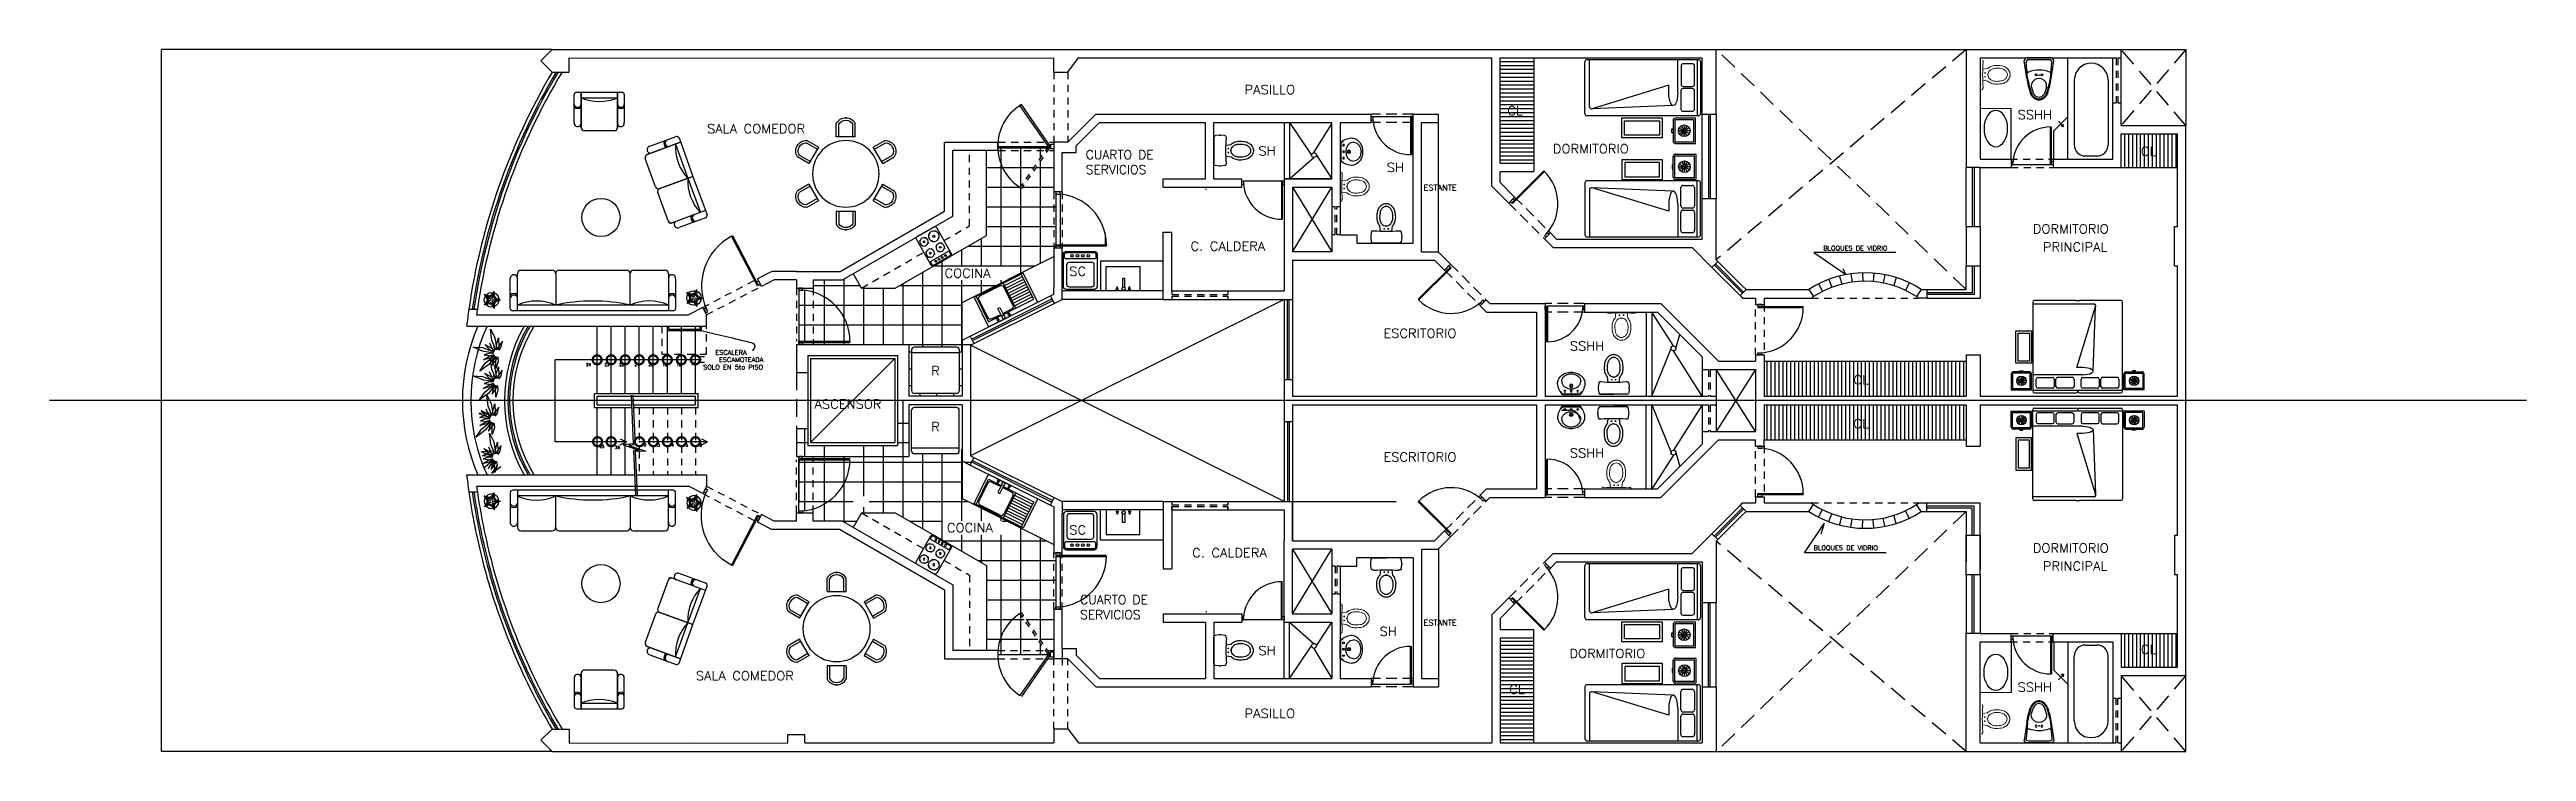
# Model space of a CAD drawing. Header units: millimetres. Extents: x 240 to 284.1, y 121.4 to 133.9.
import ezdxf

# ---------------------------------------------------------------- set-up
doc = ezdxf.new("R2010")
doc.units = ezdxf.units.MM
doc.linetypes.add('DASHED', pattern=[9.525, 6.35, -3.175])
doc.linetypes.add('HIDDEN', pattern=[9.525, 6.35, -3.175])
for name, color, linetype in [('CORTE', 230, 'Continuous'), ('MUEBLES', 253, 'Continuous'), ('MUROS', 5, 'Continuous'), ('MUROS-BAJOS', 40, 'Continuous'), ('pisos', 8, 'Continuous'), ('PLANTAS', 3, 'Continuous'), ('PROYECCIONES', 6, 'HIDDEN'), ('PUERTAS', 2, 'Continuous'), ('TERRENO', 1, 'Continuous')]:
    doc.layers.add(name, color=color, linetype=linetype)
doc.layers.add('TEXTOS', color=4, linetype='Continuous', lineweight=13)
doc.layers.add('VENTANAS', color=250, linetype='Continuous', plot=False)
doc.styles.add('ROMANS', font='romans.shx', dxfattribs={"height": 0.05})
pattern_1 = [(90, (0.387006, 0.59479), (-0.07, 4e-18), [])]

msp = doc.modelspace()

# ---------------------------------------------------------------- texts
at = {"layer": 'PUERTAS', "style": 'ROMANS'}
for s, p in [('24', (249.548, 128.309)), ('23', (249.873, 128.309)), ('22', (250.137, 128.309)), ('21', (250.41, 128.31)), ('20', (250.66, 128.31)), ('19', (250.91, 128.31)), ('18', (251.16, 128.31)), ('17', (251.412, 128.323)), ('25', (249.786, 126.851)), ('26', (250.064, 126.837)), ('12', (250.535, 126.88)), ('13', (250.776, 126.874)), ('14', (251.026, 126.874)), ('15', (251.276, 126.874)), ('16', (251.526, 126.874))]:
    msp.add_text(s, height=0.05, dxfattribs=at).set_placement(p)
at = {"layer": 'TEXTOS', "style": 'ROMANS', "width": 1.065916}
for s, height, p in [('PASILLO', 0.16, (261.277, 133.154)), ('CL', 0.16, (265.958, 132.776)), ('SSHH', 0.16, (275.045, 132.706)), ('SALA COMEDOR', 0.16, (251.703, 132.456)), ('SH', 0.16, (261.523, 132.062)), ('SH', 0.16, (263.809, 131.766)), ('DORMITORIO', 0.16, (266.767, 132.099)), ('CL', 0.16, (277.24, 132.053)), ('ESTANTE', 0.1, (264.463, 131.437)), ('DORMITORIO', 0.16, (275.316, 130.673)), ('C. CALDERA', 0.16, (260.313, 130.364)), ('BLOQUES DE VIDRIO', 0.08, (271.583, 130.368)), ('PRINCIPAL', 0.16, (275.497, 130.35)), ('COCINA', 0.16, (255.932, 129.883)), ('SC', 0.16, (258.154, 129.917)), ('ESCRITORIO', 0.16, (263.749, 128.814)), ('ESCALERA', 0.08, (251.85, 128.512)), ('ESCAMOTEADA', 0.08, (251.914, 128.383)), ('SSHH', 0.16, (267.07, 128.587)), ('SOLO EN 5to PISO', 0.08, (251.633, 128.249)), ('R', 0.16, (255.694, 128.145)), ('CL', 0.16, (272.121, 127.985)), ('ASCENSOR', 0.16, (253.617, 127.551)), ('R', 0.16, (255.694, 127.148)), ('CL', 0.16, (272.121, 127.203)), ('ESCRITORIO', 0.16, (263.749, 126.609)), ('SSHH', 0.16, (267.07, 126.68)), ('COCINA', 0.16, (255.974, 125.35)), ('SC', 0.16, (258.154, 125.311)), ('C. CALDERA', 0.16, (260.342, 124.904)), ('BLOQUES DE VIDRIO', 0.08, (271.412, 125.032)), ('DORMITORIO', 0.16, (275.316, 124.989)), ('PRINCIPAL', 0.16, (275.497, 124.667)), ('SH', 0.16, (263.683, 123.503)), ('ESTANTE', 0.1, (264.463, 123.687)), ('SH', 0.16, (261.523, 123.163)), ('DORMITORIO', 0.16, (267.062, 123.11)), ('CL', 0.16, (277.24, 123.183)), ('SALA COMEDOR', 0.16, (251.502, 122.713)), ('SSHH', 0.16, (275.045, 122.511)), ('CL', 0.16, (265.989, 122.473)), ('PASILLO', 0.16, (261.277, 122.042))]:
    msp.add_text(s, height=height, dxfattribs=at).set_placement(p)
at = {"layer": 'TEXTOS', "char_height": 0.16, "width": 1.3288, "attachment_point": 1, "style": 'ROMANS'}
for insert in [(258.448, 132.155), (258.347, 124.228)]:
    msp.add_mtext('CUARTO DE SERVICIOS', dxfattribs=dict(at, insert=insert))

# ---------------------------------------------------------------- blocks, each defined once
blk = doc.blocks.new('Comedor')
at = {"layer": 'MUEBLES'}
for p, q in [((-0.564, 0.577), (-0.704, 0.819)), ((-0.521, 0.602), (-0.653, 0.832)), ((-0.603, 1.014), (-0.576, 1.029)), ((-0.564, 0.577), (-0.218, 0.777)), ((-0.261, 0.752), (-0.394, 0.982)), ((-0.218, 0.777), (-0.358, 1.019)), ((0.218, 0.777), (0.358, 1.019)), ((0.218, 0.777), (0.564, 0.577)), ((0.261, 0.752), (0.394, 0.982)), ((0.521, 0.602), (0.653, 0.832)), ((0.564, 0.577), (0.704, 0.819)), ((0.576, 1.029), (0.603, 1.014)), ((-1.179, -0.015), (-1.179, 0.015)), ((-0.782, 0.2), (-1.062, 0.2)), ((-0.782, 0.15), (-1.047, 0.15)), ((-0.782, -0.2), (-0.782, 0.2)), ((0.782, 0.2), (1.062, 0.2)), ((0.782, 0.2), (0.782, -0.2)), ((0.782, 0.15), (1.047, 0.15)), ((1.179, 0.015), (1.179, -0.015)), ((-0.782, -0.2), (-1.062, -0.2)), ((-0.782, -0.15), (-1.047, -0.15)), ((0.782, -0.15), (1.047, -0.15)), ((0.782, -0.2), (1.062, -0.2)), ((-0.564, -0.577), (-0.704, -0.819)), ((-0.521, -0.602), (-0.653, -0.832)), ((-0.576, -1.029), (-0.603, -1.014)), ((-0.218, -0.777), (-0.564, -0.577)), ((-0.261, -0.752), (-0.394, -0.982)), ((-0.218, -0.777), (-0.358, -1.019)), ((0.564, -0.577), (0.218, -0.777)), ((0.218, -0.777), (0.358, -1.019)), ((0.261, -0.752), (0.394, -0.982)), ((0.521, -0.602), (0.653, -0.832)), ((0.564, -0.577), (0.704, -0.819)), ((0.603, -1.014), (0.576, -1.029))]:
    blk.add_line(p, q, dxfattribs=at)
blk.add_circle((0, 0), 0.7, dxfattribs=at)
for centre, radius, start, end in [((-0.476, 0.824), 0.228, 58.836, 181.164), ((0.476, 0.824), 0.228, 358.836, 121.164), ((-0.476, 0.824), 0.178, 62.4699, 177.5301), ((0.476, 0.824), 0.178, 2.4699, 117.5301), ((-0.952, 0), 0.228, 118.836, 241.164), ((-0.952, 0), 0.178, 122.4699, 237.5301), ((0.952, 0), 0.178, 302.4699, 57.5301), ((0.952, 0), 0.228, 298.836, 61.164), ((-0.476, -0.824), 0.228, 178.836, 301.164), ((-0.476, -0.824), 0.178, 182.4699, 297.5301), ((0.476, -0.824), 0.228, 238.836, 1.164), ((0.476, -0.824), 0.178, 242.4699, 357.5301)]:
    blk.add_arc(centre, radius, start, end, dxfattribs=at)
blk = doc.blocks.new('Mace022d')
for p, q in [((-0.04, 0.017), (-0.059, 0.019)), ((-0.043, 0.01), (-0.059, 0.019)), ((-0.005, 0.002), (-0.048, 0.015)), ((-0.043, 0.004), (-0.043, 0.01)), ((-0.037, 0.006), (-0.043, 0.004)), ((-0.037, 0.022), (-0.04, 0.017)), ((-0.033, 0.017), (-0.037, 0.022)), ((-0.035, 0), (-0.037, 0.006)), ((-0.029, 0.005), (-0.035, 0)), ((-0.029, 0.021), (-0.033, 0.017)), ((-0.031, -0.009), (-0.029, 0.005)), ((-0.026, 0.013), (-0.029, 0.021)), ((-0.02, 0.025), (-0.026, 0.013)), ((-0.017, 0.013), (-0.02, 0.025)), ((-0.018, 0.026), (-0.004, 0.029)), ((-0.007, 0.02), (-0.018, 0.026)), ((-0.013, 0.018), (-0.017, 0.013)), ((-0.013, 0.018), (-0.007, 0.02)), ((-0.011, 0.034), (-0.006, 0.037)), ((-0.004, 0.029), (-0.011, 0.034)), ((-0.009, 0.042), (-0.004, 0.044)), ((-0.006, 0.037), (-0.009, 0.042)), ((-0.004, 0.044), (0, 0.062)), ((0.004, 0.044), (0, 0.062)), ((0, 0.005), (0, 0.05)), ((0.009, 0.042), (0.004, 0.044)), ((0.004, 0.029), (0.011, 0.034)), ((0.018, 0.026), (0.004, 0.029)), ((0.005, 0.002), (0.048, 0.015)), ((0.006, 0.037), (0.009, 0.042)), ((0.011, 0.034), (0.006, 0.037)), ((0.007, 0.02), (0.018, 0.026)), ((0.013, 0.018), (0.007, 0.02)), ((0.013, 0.018), (0.017, 0.013)), ((0.017, 0.013), (0.02, 0.025)), ((0.02, 0.025), (0.026, 0.013)), ((0.026, 0.013), (0.029, 0.021)), ((0.029, 0.021), (0.033, 0.017)), ((0.029, 0.005), (0.035, 0)), ((0.031, -0.009), (0.029, 0.005)), ((0.033, 0.017), (0.037, 0.022)), ((0.035, 0), (0.037, 0.006)), ((0.037, 0.022), (0.04, 0.017)), ((0.037, 0.006), (0.043, 0.004)), ((0.04, 0.017), (0.059, 0.019)), ((0.043, 0.01), (0.059, 0.019)), ((0.043, 0.004), (0.043, 0.01)), ((-0.029, -0.033), (-0.037, -0.05)), ((-0.022, -0.038), (-0.037, -0.05)), ((-0.026, -0.026), (-0.032, -0.029)), ((-0.032, -0.029), (-0.029, -0.033)), ((-0.021, -0.001), (-0.031, -0.009)), ((-0.018, -0.012), (-0.03, -0.011)), ((-0.03, -0.011), (-0.02, -0.021)), ((-0.003, -0.004), (-0.029, -0.04)), ((-0.02, -0.021), (-0.029, -0.021)), ((-0.029, -0.021), (-0.026, -0.026)), ((-0.022, -0.007), (-0.021, -0.001)), ((-0.022, -0.007), (-0.018, -0.012)), ((-0.017, -0.04), (-0.022, -0.038)), ((-0.017, -0.033), (-0.017, -0.04)), ((-0.011, -0.034), (-0.017, -0.033)), ((-0.014, -0.026), (-0.011, -0.034)), ((-0.001, -0.032), (-0.014, -0.026)), ((-0.006, -0.021), (-0.001, -0.032)), ((0, -0.023), (-0.006, -0.021)), ((0, -0.023), (0.006, -0.021)), ((0.006, -0.021), (0.001, -0.032)), ((0.001, -0.032), (0.014, -0.026)), ((0.003, -0.004), (0.029, -0.04)), ((0.014, -0.026), (0.011, -0.034)), ((0.011, -0.034), (0.017, -0.033)), ((0.017, -0.033), (0.017, -0.04)), ((0.017, -0.04), (0.022, -0.038)), ((0.022, -0.007), (0.018, -0.012)), ((0.018, -0.012), (0.03, -0.011)), ((0.03, -0.011), (0.02, -0.021)), ((0.02, -0.021), (0.029, -0.021)), ((0.021, -0.001), (0.031, -0.009)), ((0.022, -0.007), (0.021, -0.001)), ((0.022, -0.038), (0.037, -0.05)), ((0.029, -0.021), (0.026, -0.026)), ((0.026, -0.026), (0.032, -0.029)), ((0.032, -0.029), (0.029, -0.033)), ((0.029, -0.033), (0.037, -0.05))]:
    blk.add_line(p, q)
for start, end in [(165.0836, 230.9164), (93.0836, 158.9164), (21.0836, 86.9164), (309.0836, 14.9164), (237.0836, 302.9164)]:
    blk.add_arc((0, 0), 0.05, start, end)
blk = doc.blocks.new('_DOTSMALL')
at = {"color": 0, "linetype": 'ByBlock', "const_width": 0.5}
blk.add_lwpolyline([(-0.0625, 0, 1), (0.0625, 0, 1)], format="xyb", close=True, dxfattribs=at)
blk = doc.blocks.new('Coci02_p')
for p, q in [((0.33, 0), (-0.33, 0)), ((-0.38, -0.05), (-0.38, -0.48)), ((-0.33, -0.53), (0.33, -0.53)), ((-0.297, -0.244), (-0.274, -0.222)), ((-0.294, -0.053), (-0.272, -0.076)), ((-0.279, -0.327), (-0.258, -0.347)), ((-0.278, -0.484), (-0.258, -0.463)), ((-0.122, -0.326), (-0.142, -0.347)), ((-0.121, -0.483), (-0.142, -0.463)), ((-0.106, -0.247), (-0.128, -0.224)), ((-0.103, -0.056), (-0.126, -0.078)), ((0.011, -0.072), (0.032, -0.093)), ((0.012, -0.229), (0.033, -0.208)), ((0.012, -0.331), (0.034, -0.351)), ((0.014, -0.488), (0.034, -0.466)), ((0.168, -0.071), (0.147, -0.092)), ((0.169, -0.228), (0.148, -0.207)), ((0.169, -0.329), (0.149, -0.351)), ((0.171, -0.486), (0.149, -0.466)), ((0.26, -0.04), (0.26, -0.49)), ((0.33, -0.02), (0.28, -0.02)), ((0.28, -0.51), (0.33, -0.51)), ((0.36, -0.48), (0.36, -0.05)), ((0.38, -0.48), (0.38, -0.05))]:
    blk.add_line(p, q)
for centre, radius in [((-0.2, -0.15), 0.0251), ((-0.2, -0.405), 0.02), ((0.09, -0.15), 0.02), ((0.091, -0.409), 0.02), ((0.31, -0.14), 0.02), ((0.31, -0.225), 0.02), ((0.31, -0.31), 0.02), ((0.31, -0.395), 0.02)]:
    blk.add_circle(centre, radius)
for centre, radius, start, end in [((-0.33, -0.05), 0.05, 90, 180), ((0.33, -0.05), 0.05, 0, 90), ((-0.33, -0.48), 0.05, 180, 270), ((-0.2, -0.15), 0.119, 138.017, 221.983), ((-0.2, -0.405), 0.095, 138.017, 221.983), ((-0.2, -0.15), 0.119, 48.017, 131.983), ((-0.2, -0.15), 0.119, 228.017, 311.983), ((-0.2, -0.405), 0.095, 48.017, 131.983), ((-0.2, -0.405), 0.095, 228.017, 311.983), ((-0.2, -0.405), 0.095, 318.017, 41.983), ((-0.2, -0.15), 0.119, 318.017, 41.983), ((0.09, -0.15), 0.095, 138.017, 221.983), ((0.091, -0.409), 0.095, 138.017, 221.983), ((0.09, -0.15), 0.095, 48.017, 131.983), ((0.09, -0.15), 0.095, 228.017, 311.983), ((0.091, -0.409), 0.095, 48.017, 131.983), ((0.091, -0.409), 0.095, 228.017, 311.983), ((0.09, -0.15), 0.095, 318.017, 41.983), ((0.091, -0.409), 0.095, 318.017, 41.983), ((0.28, -0.04), 0.02, 90, 180), ((0.28, -0.49), 0.02, 180, 270), ((0.33, -0.05), 0.03, 0, 90), ((0.33, -0.48), 0.05, 270, 0), ((0.33, -0.48), 0.03, 270, 0)]:
    blk.add_arc(centre, radius, start, end)
blk = doc.blocks.new('Lava032d')
for p, q in [((-0.49, 0), (0.49, 0)), ((-0.49, -0.58), (-0.49, 0)), ((0.49, 0), (0.49, -0.58)), ((-0.45, -0.58), (-0.45, -0.08)), ((-0.45, -0.08), (-0.197, -0.08)), ((-0.43, -0.51), (-0.43, -0.15)), ((-0.38, -0.1), (-0.197, -0.1)), ((-0.302, -0.019), (-0.286, -0.07)), ((-0.302, -0.019), (-0.265, -0.019)), ((-0.286, -0.07), (-0.279, -0.07)), ((-0.265, -0.019), (-0.279, -0.07)), ((-0.197, -0.061), (-0.197, -0.218)), ((-0.197, -0.218), (-0.157, -0.218)), ((-0.157, -0.218), (-0.157, -0.061)), ((-0.157, -0.08), (0.09, -0.08)), ((-0.157, -0.1), (0.02, -0.1)), ((-0.046, -0.019), (-0.083, -0.019)), ((-0.083, -0.019), (-0.07, -0.07)), ((-0.07, -0.07), (-0.062, -0.07)), ((-0.046, -0.019), (-0.062, -0.07)), ((0.07, -0.15), (0.07, -0.51)), ((0.09, -0.08), (0.09, -0.58)), ((0.09, -0.08), (0.45, -0.08)), ((0.09, -0.13), (0.45, -0.13)), ((0.09, -0.18), (0.45, -0.18)), ((0.09, -0.23), (0.45, -0.23)), ((0.09, -0.28), (0.45, -0.28)), ((0.09, -0.33), (0.45, -0.33)), ((0.09, -0.38), (0.45, -0.38)), ((0.09, -0.43), (0.45, -0.43)), ((0.45, -0.08), (0.45, -0.58)), ((0.49, -0.58), (-0.49, -0.58)), ((0.02, -0.56), (-0.38, -0.56)), ((0.09, -0.48), (0.45, -0.48)), ((0.09, -0.53), (0.45, -0.53)), ((0.09, -0.58), (0.45, -0.58))]:
    blk.add_line(p, q)
blk.add_circle((-0.177, -0.038), 0.03)
for centre, start, end in [((-0.38, -0.15), 90, 180), ((0.02, -0.15), 0, 90), ((-0.38, -0.51), 180, 270), ((0.02, -0.51), 270, 0)]:
    blk.add_arc(centre, 0.05, start, end)
blk = doc.blocks.new('Waters02')
for p, q in [((-0.237, 0), (0, 0)), ((0, 0), (0.237, 0)), ((0.237, 0), (0, 0)), ((-0.276, -0.097), (-0.267, -0.026)), ((-0.267, -0.199), (-0.276, -0.123)), ((-0.1, -0.217), (-0.112, -0.308)), ((0.1, -0.217), (0.112, -0.308)), ((0.276, -0.097), (0.267, -0.026)), ((0.267, -0.199), (0.276, -0.123))]:
    blk.add_line(p, q)
for points in [[(-0.112, -0.308, 0.013963), (-0.119, -0.316, 0.089637), (-0.155, -0.381, 0.081306), (-0.168, -0.462, 0.056545), (-0.155, -0.579, 0.089637), (-0.119, -0.644, 0.104644), (-0.062, -0.69, 0.118458), (0, -0.705, 0.108474)], [(-0.075, -0.342, 0.013963), (-0.08, -0.347, 0.089637), (-0.107, -0.397, 0.081306), (-0.118, -0.462, 0.055176), (-0.106, -0.565, 0.085892), (-0.08, -0.613, 0.104644), (-0.04, -0.645, 0.118458), (0, -0.655, 0.118458)], [(0, -0.705, 0.118458), (0.062, -0.69, 0.104644), (0.119, -0.644, 0.089637), (0.155, -0.579, 0.056545), (0.168, -0.462, 0.081306), (0.155, -0.381, 0.089637), (0.119, -0.316, 0.014084), (0.112, -0.308, 0.108474)], [(0, -0.655, 0.118458), (0.04, -0.645, 0.104644), (0.08, -0.613, 0.085892), (0.106, -0.565, 0.055176), (0.118, -0.462, 0.081306), (0.107, -0.397, 0.089637), (0.08, -0.347, 0.014084), (0.075, -0.342, 0.014084)]]:
    blk.add_lwpolyline(points, format="xyb")
for centre in [(-0.035, -0.258), (0.035, -0.258)]:
    blk.add_circle(centre, 0.00635)
for centre, radius, start, end in [((-0.237, -0.03), 0.03, 90, 172.2348), ((0.237, -0.03), 0.03, 7.7652, 90), ((-0.177, -0.11), 0.1, 172.2348, 187.4314), ((-0.237, -0.195), 0.03, 187.4314, 224.9532), ((-0.249, -0.183), 0.0348, 255.4253, 291.0227), ((-0.223, -0.21), 0.0148, 201.6897, 259.5639), ((0, -3.024), 2.809, 90.0016, 94.6091), ((0, -0.412), 0.103, 42.7314, 137.3026), ((0, -3.024), 2.809, 85.3931, 90.0016), ((0, -3.024), 2.809, 85.3909, 89.9984), ((0.223, -0.21), 0.0148, 280.4361, 338.3103), ((0.249, -0.183), 0.0348, 248.9773, 284.5747), ((0.237, -0.195), 0.03, 315.0468, 352.5686), ((0.177, -0.11), 0.1, 352.5686, 7.7652)]:
    blk.add_arc(centre, radius, start, end)
blk.add_point((0, -0.305))
blk = doc.blocks.new('Lavats14')
for p, q in [((-0.16, 0), (0.16, 0)), ((-0.16, -0.014), (-0.187, -0.055)), ((-0.16, -0.014), (0.16, -0.014)), ((0.16, -0.014), (0.187, -0.055))]:
    blk.add_line(p, q)
for points in [[(-0.245, -0.196, 0.115976), (-0.227, -0.272, 0.104098), (-0.173, -0.34, 0.090776), (-0.096, -0.384, 0.083177), (0, -0.4, 0.083177), (0.096, -0.384, 0.090776), (0.173, -0.34, 0.104098), (0.227, -0.272, 0.115976), (0.245, -0.196, 0.115976)], [(-0.168, -0.237, -0.115976), (-0.157, -0.188, -0.104098), (-0.121, -0.143, -0.090776), (-0.067, -0.113, -0.083177), (0, -0.102, -0.083177), (0.067, -0.113, -0.090776), (0.121, -0.143, -0.104098), (0.157, -0.188, -0.115976), (0.168, -0.237, -0.115976)], [(-0.168, -0.237, 0.115976), (-0.157, -0.285, 0.104098), (-0.121, -0.33, 0.090776), (-0.067, -0.36, 0.083177), (0, -0.372, 0.083177), (0.067, -0.36, 0.090776), (0.121, -0.33, 0.104098), (0.157, -0.285, 0.115976), (0.168, -0.237, 0.115976)]]:
    blk.add_lwpolyline(points, format="xyb")
for centre, radius in [((-0.114, -0.061), 0.016), ((0, -0.156), 0.029), ((0, -0.156), 0.0172), ((0, -0.061), 0.016), ((0.114, -0.061), 0.016)]:
    blk.add_circle(centre, radius)
for centre, start, end in [((0.1, -0.229), 138.5888, 174.5373), ((-0.1, -0.229), 5.4627, 41.4112)]:
    blk.add_arc(centre, 0.346, start, end)
blk = doc.blocks.new('P')
at = {"layer": 'PUERTAS', "color": 1}
for p, q in [((0, -0.946), (0.912, -0.946)), ((0, -0.966), (0, -0.949)), ((0, -0.966), (0.912, -0.966)), ((0.912, -0.946), (0.912, -0.966))]:
    blk.add_line(p, q, dxfattribs=at)
for points in [[(0, 0), (0, -0.034), (0.068, -0.034), (0.068, 0)], [(0, -1), (0, -0.966), (0.068, -0.966), (0.068, -1)]]:
    blk.add_lwpolyline(points, close=True, dxfattribs=at)
at = {"layer": 'PUERTAS'}
blk.add_arc((0, -0.946), 0.912, 0, 87.4552, dxfattribs=at)
blk = doc.blocks.new('water')
for p, q in [((0.212, 0), (-0.212, 0)), ((-0.219, -0.36), (-0.262, -0.05)), ((-0.203, -0.36), (-0.23, -0.082)), ((0.18, -0.031), (-0.18, -0.031)), ((0.203, -0.36), (0.23, -0.082)), ((0.219, -0.36), (0.262, -0.05)), ((-0.136, -0.522), (-0.104, -0.622)), ((0.133, -0.522), (0.104, -0.622))]:
    blk.add_line(p, q)
for points in [[(0.15, -0.632, -0.072735), (0.121, -0.685, -0.106053), (0.066, -0.733, -0.126698), (0, -0.75, -0.126698), (-0.066, -0.733, -0.106053), (-0.121, -0.685, -0.072735), (-0.15, -0.632, -0.075527)], [(0.132, -0.632, -0.084865), (0.108, -0.676, -0.106053), (0.058, -0.719, -0.126698), (0, -0.734, -0.126698), (-0.058, -0.719, -0.106053), (-0.108, -0.676, -0.084865), (-0.132, -0.632)], [(0.104, -0.622, -0.063348), (0.083, -0.657, -0.106053), (0.043, -0.692, -0.126698), (0, -0.703, -0.126698), (-0.043, -0.692, -0.106053), (-0.083, -0.657, -0.063348), (-0.104, -0.622, -0.032432)]]:
    blk.add_lwpolyline(points, format="xyb")
for centre in [(-0.05, -0.3), (0.05, -0.3)]:
    blk.add_circle(centre, 0.0162)
for centre, radius, start, end in [((-0.212, -0.05), 0.05, 90, 180), ((-0.18, -0.082), 0.05, 90, 180), ((1.215, -0.141), 1.45, 188.6963, 199.7999), ((-0.177, -0.217), 0.0403, 197.365, 238.0437), ((1.355, -0.097), 1.58, 189.5687, 199.7797), ((-0.192, -0.241), 0.0115, 238.0437, 290.8502), ((0, -0.746), 0.529, 69.0287, 110.8502), ((-0.001, -0.502), 0.138, 14.7688, 165.2312), ((-1.405, -0.083), 1.632, 340.3478, 350.2344), ((-1.278, -0.121), 1.516, 340.2994, 350.9235), ((0.18, -0.082), 0.05, 0, 90), ((0.194, -0.241), 0.0115, 249.0287, 293.7108), ((0.186, -0.225), 0.0299, 293.7108, 350.2175), ((0.212, -0.05), 0.05, 0, 90), ((0.003, -0.498), 0.141, 167.0911, 189.7868), ((-0.006, -0.498), 0.141, 350.2132, 12.9089)]:
    blk.add_arc(centre, radius, start, end)
blk.add_point((0, -0.305))
blk = doc.blocks.new('A$C235B6341')
for p, q in [((0.167, 0.488), (0.154, 0.397)), ((0.367, 0.488), (0.379, 0.397))]:
    blk.add_line(p, q)
for points in [[(0.154, 0.397, 0.013963), (0.148, 0.389, 0.089637), (0.112, 0.324, 0.081306), (0.099, 0.243, 0.056545), (0.112, 0.126, 0.089637), (0.148, 0.061, 0.104644), (0.204, 0.015, 0.118458), (0.267, 0, 0.108474)], [(0.191, 0.363, 0.013963), (0.187, 0.358, 0.089637), (0.159, 0.308, 0.081306), (0.149, 0.243, 0.055176), (0.16, 0.14, 0.085892), (0.187, 0.092, 0.104644), (0.227, 0.06, 0.118458), (0.267, 0.05, 0.118458)], [(0.267, 0, 0.118458), (0.329, 0.015, 0.104644), (0.385, 0.061, 0.089637), (0.421, 0.126, 0.056545), (0.434, 0.243, 0.081306), (0.421, 0.324, 0.089637), (0.385, 0.389, 0.014084), (0.379, 0.397, 0.108474)], [(0.267, 0.05, 0.118458), (0.306, 0.06, 0.104644), (0.346, 0.092, 0.085892), (0.373, 0.14, 0.055176), (0.384, 0.243, 0.081306), (0.374, 0.308, 0.089637), (0.346, 0.358, 0.014084), (0.342, 0.363, 0.014084)]]:
    blk.add_lwpolyline(points, format="xyb")
for centre in [(0.231, 0.447), (0.302, 0.447)]:
    blk.add_circle(centre, 0.00635)
for centre, radius, start, end in [((0.03, 0.51), 0.03, 187.4314, 224.9532), ((0.017, 0.522), 0.0348, 255.4253, 291.0227), ((0.044, 0.495), 0.0148, 201.6897, 259.5639), ((0.267, -2.319), 2.809, 90.0016, 94.6091), ((0.267, -2.319), 2.809, 85.3931, 90.0016), ((0.266, -2.319), 2.809, 85.3909, 89.9984), ((0.49, 0.495), 0.0148, 280.4361, 338.3103), ((0.516, 0.522), 0.0348, 248.9773, 284.5747), ((0.267, 0.293), 0.103, 42.7314, 137.3026)]:
    blk.add_arc(centre, radius, start, end)
blk.add_point((0.267, 0.4))

# ---------------------------------------------------------------- hatches: boundary and pattern name
at = {"layer": 'pisos', "ltscale": 0.05}
h = msp.add_hatch(dxfattribs=at)
h.set_pattern_fill('_USER', color=256, scale=0.07, style=0, pattern_type=0)
h.set_pattern_definition([(0, (0.387006, 0.59479), (0, 0.07), [])])
h.paths.add_polyline_path([(265.829, 131.923), (266.429, 131.923), (266.429, 133.796), (265.829, 133.796)])
h.paths.add_polyline_path([(265.942, 132.736), (266.298, 132.736), (266.298, 132.976), (265.942, 132.976)], flags=24)
h = msp.add_hatch(dxfattribs=at)
h.set_pattern_fill('_USER', color=256, scale=0.07, angle=90, style=0, pattern_type=0)
h.set_pattern_definition(pattern_1)
h.paths.add_polyline_path([(277.893, 132.446), (276.893, 132.446), (276.893, 131.846), (277.893, 131.846)])
h.paths.add_polyline_path([(277.225, 132.013), (277.581, 132.013), (277.581, 132.253), (277.225, 132.253)], flags=24)
h = msp.add_hatch(dxfattribs=at)
h.set_pattern_fill('_USER', color=256, scale=0.07, angle=90, style=0, pattern_type=0)
h.set_pattern_definition(pattern_1)
h.paths.add_polyline_path([(270.529, 128.396), (270.529, 127.771), (274.129, 127.771), (274.129, 128.396)])
h.paths.add_polyline_path([(274.129, 126.996), (274.129, 127.621), (270.529, 127.621), (270.529, 126.996)])
h.paths.add_polyline_path([(272.734, 128.181), (273.146, 128.181), (273.146, 127.986), (272.734, 127.986)], flags=24)
h.paths.add_polyline_path([(272.105, 127.945), (272.461, 127.945), (272.461, 128.185), (272.105, 128.185)], flags=24)
h.paths.add_polyline_path([(272.734, 127.406), (273.146, 127.406), (273.146, 127.211), (272.734, 127.211)], flags=24)
h.paths.add_polyline_path([(272.105, 127.163), (272.461, 127.163), (272.461, 127.403), (272.105, 127.403)], flags=24)
h = msp.add_hatch(dxfattribs=at)
h.set_pattern_fill('_USER', color=256, scale=0.07, angle=90, style=0, pattern_type=0)
h.set_pattern_definition([(270, (0.387006, 254.796846), (-0.07, -4e-18), [])])
h.paths.add_polyline_path([(277.893, 122.946), (276.893, 122.946), (276.893, 123.546), (277.893, 123.546)])
h.paths.add_polyline_path([(277.199, 123.383), (277.606, 123.383), (277.606, 123.135), (277.199, 123.135)], flags=24)
h = msp.add_hatch(dxfattribs=at)
h.set_pattern_fill('_USER', color=256, scale=0.07, style=0, pattern_type=0)
h.set_pattern_definition([(0, (0.387006, 254.796846), (0, -0.07), [])])
h.paths.add_polyline_path([(266.429, 121.596), (265.829, 121.596), (265.829, 123.468), (266.429, 123.468)])
h.paths.add_polyline_path([(265.916, 122.66), (266.324, 122.66), (266.324, 122.412), (265.916, 122.412)], flags=24)

# ---------------------------------------------------------------- linework, layer by layer
at = {"layer": 'CORTE'}
for p, q in [((250.352, 127.788), (250.388, 126.926)), ((250.382, 127.792), (250.419, 126.907)), ((250.388, 126.926), (250.209, 126.908)), ((250.209, 126.908), (250.496, 126.812)), ((250.419, 126.907), (250.31, 126.896)), ((250.31, 126.896), (250.613, 126.794)), ((250.496, 126.812), (250.392, 126.807)), ((250.392, 126.807), (250.425, 126.011)), ((250.613, 126.794), (250.424, 126.787)), ((250.424, 126.787), (250.455, 126.015))]:
    msp.add_line(p, q, dxfattribs=at)
at = {"layer": 'MUEBLES'}
for p, q in [((267.339, 132.807), (267.339, 133.727)), ((267.379, 133.767), (269.359, 133.767)), ((267.419, 132.93), (267.419, 133.767)), ((268.993, 133.179), (268.993, 133.76)), ((269.252, 133.692), (269.091, 133.692)), ((269.339, 133.767), (269.339, 132.767)), ((269.399, 133.727), (269.399, 132.807)), ((268.833, 133.309), (267.47, 132.892)), ((268.833, 133.179), (268.833, 133.309)), ((269.051, 133.652), (269.051, 133.328)), ((269.251, 133.252), (269.089, 133.252)), ((269.091, 133.288), (269.252, 133.288)), ((269.292, 133.328), (269.292, 133.652)), ((276.056, 133.401), (276.056, 132.251)), ((276.656, 133.401), (276.656, 132.251)), ((249.337, 132.644), (249.337, 133.145)), ((249.378, 133.185), (250.188, 133.185)), ((249.459, 132.554), (249.459, 133.185)), ((249.459, 133.185), (249.459, 132.554)), ((249.459, 133.088), (250.107, 133.088)), ((250.107, 133.185), (250.107, 132.554)), ((250.107, 132.554), (250.107, 133.185)), ((250.228, 133.145), (250.228, 132.644)), ((268.905, 132.95), (267.47, 132.892)), ((269.049, 133.212), (269.049, 132.888)), ((269.089, 132.848), (269.251, 132.848)), ((269.291, 132.888), (269.291, 133.212)), ((250.05, 132.497), (249.516, 132.497)), ((250.681, 132.224), (251.151, 132.396)), ((251.203, 132.371), (251.452, 131.686)), ((269.359, 132.767), (267.379, 132.767)), ((268.908, 132.684), (268.908, 132.314)), ((269.308, 132.724), (268.948, 132.724)), ((269.003, 132.499), (269.07, 132.499)), ((269.07, 132.499), (269.003, 132.499)), ((269.017, 132.551), (269.075, 132.518)), ((269.017, 132.447), (269.075, 132.48)), ((269.056, 132.59), (269.089, 132.532)), ((269.056, 132.409), (269.089, 132.467)), ((269.108, 132.604), (269.108, 132.537)), ((269.108, 132.604), (269.108, 132.537)), ((269.108, 132.462), (269.108, 132.395)), ((269.108, 132.395), (269.108, 132.462)), ((269.16, 132.59), (269.127, 132.532)), ((269.16, 132.409), (269.127, 132.467)), ((269.198, 132.551), (269.14, 132.518)), ((269.198, 132.447), (269.14, 132.48)), ((269.212, 132.499), (269.145, 132.499)), ((269.308, 132.274), (269.308, 132.724)), ((250.786, 131.504), (250.603, 132.006)), ((250.637, 132.079), (251.231, 132.295)), ((251.231, 132.295), (250.637, 132.079)), ((251.139, 132.262), (251.361, 131.653)), ((268.912, 131.674), (268.912, 132.044)), ((268.948, 132.274), (269.308, 132.274)), ((268.952, 132.084), (269.312, 132.084)), ((269.059, 131.95), (269.093, 131.892)), ((269.112, 131.897), (269.112, 131.964)), ((269.112, 131.964), (269.112, 131.897)), ((269.164, 131.95), (269.13, 131.892)), ((269.312, 132.084), (269.312, 131.634)), ((276.256, 132.051), (276.456, 132.051)), ((251.452, 131.686), (250.859, 131.47)), ((250.859, 131.47), (251.452, 131.686)), ((251.361, 131.653), (251.583, 131.044)), ((251.452, 131.686), (251.702, 131.001)), ((267.338, 131.569), (267.338, 130.649)), ((269.358, 131.609), (267.378, 131.609)), ((268.904, 131.425), (267.47, 131.483)), ((268.832, 131.066), (267.47, 131.483)), ((269.312, 131.634), (268.952, 131.634)), ((269.007, 131.859), (269.074, 131.859)), ((269.074, 131.859), (269.007, 131.859)), ((269.021, 131.912), (269.079, 131.878)), ((269.021, 131.807), (269.079, 131.841)), ((269.048, 131.163), (269.048, 131.487)), ((269.059, 131.769), (269.093, 131.827)), ((269.088, 131.527), (269.25, 131.527)), ((269.112, 131.755), (269.112, 131.822)), ((269.112, 131.755), (269.112, 131.822)), ((269.164, 131.769), (269.13, 131.827)), ((269.202, 131.912), (269.144, 131.878)), ((269.202, 131.807), (269.144, 131.841)), ((269.216, 131.859), (269.149, 131.859)), ((269.29, 131.487), (269.29, 131.163)), ((269.338, 130.609), (269.338, 131.609)), ((269.398, 130.649), (269.398, 131.569)), ((251.008, 130.895), (250.825, 131.398)), ((251.674, 131.077), (251.08, 130.861)), ((267.418, 131.445), (267.418, 130.609)), ((268.832, 131.196), (268.832, 131.066)), ((268.992, 131.196), (268.992, 130.615)), ((269.05, 130.723), (269.05, 131.047)), ((269.25, 131.123), (269.088, 131.123)), ((269.09, 131.087), (269.252, 131.087)), ((269.292, 131.047), (269.292, 130.723)), ((251.677, 130.949), (251.207, 130.778)), ((267.378, 130.609), (269.358, 130.609)), ((269.252, 130.683), (269.09, 130.683)), ((248.198, 129.336), (248.198, 129.861)), ((248.325, 129.293), (248.325, 129.957)), ((248.385, 130.016), (248.946, 130.016)), ((249.006, 129.957), (249.006, 129.395)), ((249.065, 130.016), (250.275, 130.017)), ((250.334, 129.396), (250.334, 129.957)), ((250.394, 130.017), (250.955, 130.017)), ((251.015, 129.957), (251.015, 129.294)), ((251.142, 129.862), (251.142, 129.336)), ((258.99, 129.668), (259.006, 129.72)), ((259.014, 129.72), (259.006, 129.72)), ((259.027, 129.668), (259.014, 129.72)), ((259.141, 129.867), (259.101, 129.867)), ((259.101, 129.867), (259.101, 129.71)), ((259.141, 129.71), (259.141, 129.867)), ((259.209, 129.668), (259.223, 129.72)), ((259.231, 129.72), (259.223, 129.72)), ((259.246, 129.668), (259.231, 129.72)), ((249.091, 129.293), (248.24, 129.293)), ((249.006, 129.395), (248.325, 129.395)), ((250.273, 129.294), (248.774, 129.293)), ((250.334, 129.396), (249.006, 129.395)), ((251.1, 129.294), (250.249, 129.294)), ((251.015, 129.396), (250.334, 129.396)), ((258.99, 129.668), (259.027, 129.668)), ((259.246, 129.668), (259.209, 129.668)), ((268.429, 129.271), (268.429, 127.771)), ((268.529, 129.271), (268.529, 127.771)), ((275.316, 129.446), (275.316, 127.862)), ((276.401, 129.414), (275.316, 129.414)), ((276.084, 129.478), (275.348, 129.478)), ((276.406, 129.414), (275.736, 129.414)), ((276.084, 129.478), (276.148, 129.478)), ((276.102, 128.282), (276.436, 129.372)), ((276.884, 129.478), (276.148, 129.478)), ((276.39, 128.225), (276.436, 129.372)), ((276.916, 127.862), (276.916, 129.446)), ((255.345, 128.596), (255.345, 127.871)), ((256.195, 128.596), (256.195, 127.871)), ((274.933, 128.173), (274.933, 127.885)), ((275.261, 128.205), (274.965, 128.205)), ((275.029, 128.045), (275.083, 128.045)), ((275.083, 128.045), (275.029, 128.045)), ((275.04, 128.087), (275.087, 128.06)), ((275.04, 128.003), (275.087, 128.03)), ((275.071, 128.118), (275.098, 128.071)), ((275.071, 127.973), (275.098, 128.019)), ((275.119, 128.076), (275.119, 128.129)), ((275.119, 128.129), (275.119, 128.076)), ((275.119, 127.962), (275.119, 128.016)), ((275.16, 128.118), (275.134, 128.072)), ((275.16, 127.974), (275.134, 128.02)), ((275.191, 128.088), (275.145, 128.061)), ((275.191, 128.004), (275.145, 128.031)), ((275.202, 128.046), (275.149, 128.046)), ((275.202, 128.046), (275.149, 128.046)), ((275.293, 127.885), (275.293, 128.173)), ((276.206, 128.154), (275.316, 128.154)), ((275.376, 127.947), (275.376, 128.076)), ((275.408, 128.108), (275.667, 128.108)), ((275.699, 128.076), (275.699, 127.947)), ((275.728, 127.948), (275.728, 128.077)), ((275.76, 128.109), (276.019, 128.109)), ((276.051, 128.077), (276.051, 127.948)), ((276.206, 128.282), (276.102, 128.282)), ((276.176, 127.947), (276.176, 128.076)), ((276.208, 128.108), (276.467, 128.108)), ((276.499, 128.076), (276.499, 127.947)), ((276.528, 127.948), (276.528, 128.077)), ((276.56, 128.109), (276.819, 128.109)), ((276.851, 128.077), (276.851, 127.948)), ((276.94, 127.885), (276.94, 128.173)), ((276.972, 128.205), (277.268, 128.205)), ((277.037, 128.045), (277.09, 128.045)), ((277.037, 128.045), (277.09, 128.045)), ((277.048, 128.087), (277.094, 128.06)), ((277.048, 128.003), (277.094, 128.03)), ((277.078, 128.118), (277.105, 128.071)), ((277.078, 127.973), (277.105, 128.019)), ((277.12, 128.075), (277.12, 128.129)), ((277.12, 128.129), (277.12, 128.075)), ((277.12, 127.962), (277.12, 128.015)), ((277.162, 128.118), (277.135, 128.071)), ((277.162, 127.973), (277.135, 128.019)), ((277.193, 128.087), (277.146, 128.06)), ((277.193, 128.003), (277.146, 128.03)), ((277.204, 128.045), (277.15, 128.045)), ((277.15, 128.045), (277.204, 128.045)), ((277.3, 127.885), (277.3, 128.173)), ((255.345, 126.796), (255.345, 127.521)), ((256.195, 126.796), (256.195, 127.521)), ((266.924, 127.522), (267.084, 127.522)), ((268.429, 126.121), (268.429, 127.621)), ((268.529, 126.121), (268.529, 127.621)), ((274.933, 127.885), (275.293, 127.885)), ((274.933, 127.218), (274.933, 127.506)), ((274.933, 127.506), (275.293, 127.506)), ((275.293, 127.506), (275.293, 127.218)), ((275.316, 127.878), (276.116, 127.878)), ((275.316, 125.946), (275.316, 127.53)), ((275.316, 127.514), (276.116, 127.514)), ((275.348, 127.83), (276.084, 127.83)), ((275.348, 127.562), (276.084, 127.562)), ((275.667, 127.915), (275.408, 127.915)), ((276.019, 127.916), (275.76, 127.916)), ((276.116, 127.878), (276.916, 127.878)), ((276.116, 127.514), (276.916, 127.514)), ((276.148, 127.83), (276.884, 127.83)), ((276.148, 127.562), (276.884, 127.562)), ((276.467, 127.915), (276.208, 127.915)), ((276.819, 127.916), (276.56, 127.916)), ((276.916, 127.53), (276.916, 125.946)), ((277.3, 127.885), (276.94, 127.885)), ((276.94, 127.506), (276.94, 127.218)), ((277.3, 127.506), (276.94, 127.506)), ((277.3, 127.506), (277.3, 127.218)), ((275.261, 127.186), (274.965, 127.186)), ((275.029, 127.346), (275.083, 127.346)), ((275.083, 127.346), (275.029, 127.346)), ((275.04, 127.388), (275.087, 127.361)), ((275.04, 127.305), (275.087, 127.331)), ((275.071, 127.419), (275.098, 127.372)), ((275.071, 127.274), (275.098, 127.32)), ((275.119, 127.429), (275.119, 127.376)), ((275.119, 127.316), (275.119, 127.262)), ((275.119, 127.262), (275.119, 127.316)), ((275.16, 127.418), (275.134, 127.372)), ((275.16, 127.273), (275.134, 127.32)), ((275.191, 127.388), (275.145, 127.361)), ((275.191, 127.304), (275.145, 127.331)), ((275.202, 127.346), (275.149, 127.346)), ((275.202, 127.346), (275.149, 127.346)), ((276.206, 127.237), (275.316, 127.237)), ((275.376, 127.445), (275.376, 127.316)), ((275.667, 127.477), (275.408, 127.477)), ((275.408, 127.284), (275.667, 127.284)), ((275.699, 127.316), (275.699, 127.445)), ((275.728, 127.444), (275.728, 127.314)), ((276.019, 127.476), (275.76, 127.476)), ((275.76, 127.282), (276.019, 127.282)), ((276.051, 127.314), (276.051, 127.444)), ((276.102, 127.109), (276.436, 126.019)), ((276.206, 127.109), (276.102, 127.109)), ((276.176, 127.445), (276.176, 127.316)), ((276.467, 127.477), (276.208, 127.477)), ((276.208, 127.284), (276.467, 127.284)), ((276.39, 127.167), (276.436, 126.019)), ((276.499, 127.316), (276.499, 127.445)), ((276.528, 127.444), (276.528, 127.314)), ((276.819, 127.476), (276.56, 127.476)), ((276.56, 127.282), (276.819, 127.282)), ((276.851, 127.314), (276.851, 127.444)), ((276.972, 127.186), (277.268, 127.186)), ((277.037, 127.346), (277.09, 127.346)), ((277.037, 127.346), (277.09, 127.346)), ((277.048, 127.388), (277.094, 127.361)), ((277.048, 127.305), (277.094, 127.331)), ((277.078, 127.419), (277.105, 127.372)), ((277.078, 127.274), (277.105, 127.32)), ((277.12, 127.43), (277.12, 127.376)), ((277.12, 127.316), (277.12, 127.263)), ((277.12, 127.263), (277.12, 127.316)), ((277.162, 127.419), (277.135, 127.372)), ((277.162, 127.274), (277.135, 127.32)), ((277.193, 127.388), (277.146, 127.361)), ((277.193, 127.305), (277.146, 127.331)), ((277.204, 127.346), (277.15, 127.346)), ((277.15, 127.346), (277.204, 127.346)), ((248.198, 126.055), (248.198, 125.529)), ((249.091, 126.097), (248.24, 126.097)), ((248.325, 126.097), (248.325, 125.434)), ((249.006, 125.995), (248.325, 125.995)), ((250.273, 126.098), (248.774, 126.097)), ((250.334, 125.996), (249.006, 125.995)), ((249.006, 125.434), (249.006, 125.995)), ((251.1, 126.098), (250.249, 126.098)), ((251.015, 125.996), (250.334, 125.996)), ((250.334, 125.996), (250.334, 125.435)), ((251.015, 125.435), (251.015, 126.098)), ((251.142, 125.53), (251.142, 126.055)), ((276.401, 125.978), (275.316, 125.978)), ((276.084, 125.914), (275.348, 125.914)), ((276.406, 125.978), (275.736, 125.978)), ((276.084, 125.914), (276.148, 125.914)), ((276.884, 125.914), (276.148, 125.914)), ((248.385, 125.375), (248.946, 125.375)), ((249.065, 125.375), (250.275, 125.375)), ((250.394, 125.375), (250.955, 125.375)), ((258.99, 125.723), (259.006, 125.672)), ((258.99, 125.723), (259.027, 125.723)), ((259.014, 125.672), (259.006, 125.672)), ((259.027, 125.723), (259.014, 125.672)), ((259.101, 125.524), (259.101, 125.682)), ((259.141, 125.524), (259.101, 125.524)), ((259.141, 125.682), (259.141, 125.524)), ((259.246, 125.723), (259.209, 125.723)), ((259.209, 125.723), (259.223, 125.672)), ((259.231, 125.672), (259.223, 125.672)), ((259.246, 125.723), (259.231, 125.672)), ((251.008, 124.496), (250.825, 123.994)), ((251.674, 124.314), (251.08, 124.53)), ((251.677, 124.442), (251.207, 124.613)), ((267.339, 123.832), (267.339, 124.752)), ((267.379, 124.792), (269.359, 124.792)), ((267.419, 123.955), (267.419, 124.792)), ((268.993, 124.204), (268.993, 124.785)), ((269.051, 124.677), (269.051, 124.353)), ((269.252, 124.717), (269.091, 124.717)), ((269.292, 124.353), (269.292, 124.677)), ((269.339, 124.792), (269.339, 123.792)), ((269.399, 124.752), (269.399, 123.832)), ((251.361, 123.739), (251.583, 124.348)), ((251.452, 123.705), (251.702, 124.39)), ((268.833, 124.334), (267.47, 123.917)), ((268.905, 123.975), (267.47, 123.917)), ((268.833, 124.204), (268.833, 124.334)), ((269.049, 124.237), (269.049, 123.913)), ((269.251, 124.277), (269.089, 124.277)), ((269.091, 124.313), (269.252, 124.313)), ((269.291, 123.913), (269.291, 124.237)), ((250.786, 123.888), (250.603, 123.385)), ((251.452, 123.705), (250.859, 123.921)), ((250.859, 123.921), (251.452, 123.705)), ((251.139, 123.13), (251.361, 123.739)), ((251.203, 123.02), (251.452, 123.705)), ((269.359, 123.792), (267.379, 123.792)), ((268.908, 123.709), (268.908, 123.339)), ((269.308, 123.749), (268.948, 123.749)), ((269.017, 123.576), (269.075, 123.543)), ((269.056, 123.615), (269.089, 123.557)), ((269.089, 123.873), (269.251, 123.873)), ((269.108, 123.629), (269.108, 123.562)), ((269.108, 123.629), (269.108, 123.562)), ((269.16, 123.615), (269.127, 123.557)), ((269.198, 123.576), (269.14, 123.543)), ((269.308, 123.299), (269.308, 123.749)), ((250.637, 123.313), (251.231, 123.096)), ((251.231, 123.096), (250.637, 123.313)), ((250.681, 123.167), (251.151, 122.996)), ((268.948, 123.299), (269.308, 123.299)), ((268.952, 123.109), (269.312, 123.109)), ((269.07, 123.524), (269.003, 123.524)), ((269.003, 123.524), (269.07, 123.524)), ((269.017, 123.472), (269.075, 123.505)), ((269.056, 123.434), (269.089, 123.492)), ((269.108, 123.42), (269.108, 123.487)), ((269.108, 123.487), (269.108, 123.42)), ((269.16, 123.434), (269.127, 123.492)), ((269.198, 123.472), (269.14, 123.505)), ((269.212, 123.524), (269.145, 123.524)), ((269.312, 123.109), (269.312, 122.659)), ((276.056, 121.991), (276.056, 123.141)), ((276.256, 123.341), (276.456, 123.341)), ((276.656, 121.991), (276.656, 123.141)), ((249.337, 122.747), (249.337, 122.247)), ((249.459, 122.206), (249.459, 122.838)), ((249.459, 122.838), (249.459, 122.206)), ((250.05, 122.895), (249.516, 122.895)), ((250.107, 122.838), (250.107, 122.206)), ((250.107, 122.206), (250.107, 122.838)), ((250.228, 122.247), (250.228, 122.747)), ((268.912, 122.699), (268.912, 123.069)), ((269.312, 122.659), (268.952, 122.659)), ((269.007, 122.884), (269.074, 122.884)), ((269.074, 122.884), (269.007, 122.884)), ((269.021, 122.937), (269.079, 122.903)), ((269.021, 122.832), (269.079, 122.866)), ((269.059, 122.975), (269.093, 122.917)), ((269.059, 122.794), (269.093, 122.852)), ((269.112, 122.922), (269.112, 122.989)), ((269.112, 122.989), (269.112, 122.922)), ((269.112, 122.78), (269.112, 122.847)), ((269.112, 122.78), (269.112, 122.847)), ((269.164, 122.975), (269.13, 122.917)), ((269.164, 122.794), (269.13, 122.852)), ((269.202, 122.937), (269.144, 122.903)), ((269.202, 122.832), (269.144, 122.866)), ((269.216, 122.884), (269.149, 122.884)), ((249.459, 122.303), (250.107, 122.303)), ((267.338, 122.594), (267.338, 121.674)), ((269.358, 122.634), (267.378, 122.634)), ((267.418, 122.47), (267.418, 121.634)), ((268.832, 122.091), (267.47, 122.508)), ((268.904, 122.45), (267.47, 122.508)), ((268.832, 122.221), (268.832, 122.091)), ((268.992, 122.221), (268.992, 121.64)), ((269.048, 122.188), (269.048, 122.512)), ((269.088, 122.552), (269.25, 122.552)), ((269.29, 122.512), (269.29, 122.188)), ((269.338, 121.634), (269.338, 122.634)), ((269.398, 121.674), (269.398, 122.594)), ((249.378, 122.206), (250.188, 122.206)), ((269.05, 121.748), (269.05, 122.072)), ((269.25, 122.148), (269.088, 122.148)), ((269.09, 122.112), (269.252, 122.112)), ((269.292, 122.072), (269.292, 121.748)), ((267.378, 121.634), (269.358, 121.634)), ((269.252, 121.708), (269.09, 121.708))]:
    msp.add_line(p, q, dxfattribs=at)
at = {"layer": 'MUEBLES', "ltscale": 0.05}
for p, q in [((275.776, 132.673), (275.861, 132.569)), ((275.861, 132.569), (275.815, 132.582)), ((275.861, 132.569), (275.857, 132.617)), ((256.195, 128.546), (255.345, 128.546)), ((256.145, 128.646), (255.395, 128.646)), ((256.145, 127.821), (255.395, 127.821)), ((256.145, 127.571), (255.395, 127.571)), ((256.195, 126.846), (255.345, 126.846)), ((256.145, 126.746), (255.395, 126.746)), ((275.776, 122.719), (275.861, 122.823)), ((275.861, 122.823), (275.815, 122.81)), ((275.861, 122.823), (275.857, 122.775))]:
    msp.add_line(p, q, dxfattribs=at)
at = {"layer": 'MUEBLES'}
for points in [[(268.715, 132.729), (268.715, 132.374), (267.995, 132.374), (267.995, 132.729)], [(268.665, 132.679), (268.665, 132.424), (268.045, 132.424), (268.045, 132.679)], [(268.908, 132.534), (268.908, 132.464), (268.886, 132.464), (268.886, 132.534)], [(268.938, 132.304), (269.278, 132.304), (269.278, 132.694), (268.938, 132.694)], [(268.719, 131.63), (268.719, 131.984), (267.999, 131.984), (267.999, 131.63)], [(268.669, 131.68), (268.669, 131.934), (268.049, 131.934), (268.049, 131.68)], [(268.942, 132.054), (269.282, 132.054), (269.282, 131.664), (268.942, 131.664)], [(268.912, 131.824), (268.912, 131.895), (268.89, 131.895), (268.89, 131.824)], [(275.296, 128.359), (275.013, 128.359), (275.013, 128.936), (275.296, 128.936)], [(275.256, 128.399), (275.053, 128.399), (275.053, 128.896), (275.256, 128.896)], [(274.957, 128.181), (274.957, 127.909), (275.269, 127.909), (275.269, 128.181)], [(275.141, 128.205), (275.085, 128.205), (275.085, 128.223), (275.141, 128.223)], [(277.276, 128.181), (277.276, 127.909), (276.964, 127.909), (276.964, 128.181)], [(277.092, 128.205), (277.148, 128.205), (277.148, 128.223), (277.092, 128.223)], [(274.957, 127.21), (274.957, 127.482), (275.269, 127.482), (275.269, 127.21)], [(275.141, 127.186), (275.085, 127.186), (275.085, 127.169), (275.141, 127.169)], [(277.276, 127.21), (277.276, 127.482), (276.964, 127.482), (276.964, 127.21)], [(277.092, 127.186), (277.148, 127.186), (277.148, 127.169), (277.092, 127.169)], [(275.296, 127.032), (275.013, 127.032), (275.013, 126.456), (275.296, 126.456)], [(275.256, 126.992), (275.053, 126.992), (275.053, 126.496), (275.256, 126.496)], [(268.715, 123.754), (268.715, 123.399), (267.995, 123.399), (267.995, 123.754)], [(268.665, 123.704), (268.665, 123.449), (268.045, 123.449), (268.045, 123.704)], [(268.908, 123.559), (268.908, 123.489), (268.886, 123.489), (268.886, 123.559)], [(268.938, 123.329), (269.278, 123.329), (269.278, 123.719), (268.938, 123.719)], [(268.719, 122.655), (268.719, 123.009), (267.999, 123.009), (267.999, 122.655)], [(268.669, 122.705), (268.669, 122.959), (268.049, 122.959), (268.049, 122.705)], [(268.912, 122.849), (268.912, 122.92), (268.89, 122.92), (268.89, 122.849)], [(268.942, 123.079), (269.282, 123.079), (269.282, 122.689), (268.942, 122.689)]]:
    msp.add_lwpolyline(points, close=True, dxfattribs=at)
for points in [[(258.595, 129.672), (258.106, 129.672, -0.414214), (258.049, 129.729), (258.049, 130.296, -0.414214), (258.106, 130.352), (258.595, 130.352, -0.414214), (258.652, 130.296), (258.652, 129.729, -0.414214)], [(258.072, 130.239), (258.072, 130.296, -0.414214), (258.106, 130.33), (258.595, 130.33, -0.414214), (258.629, 130.296), (258.629, 130.239, -0.414214), (258.606, 130.216), (258.095, 130.216, -0.414214)], [(258.112, 130.117, -0.414214), (258.157, 130.162), (258.549, 130.162, -0.414214), (258.594, 130.117), (258.594, 129.759, -0.414214), (258.549, 129.714), (258.157, 129.714, -0.414214), (258.112, 129.759)], [(258.595, 125.719), (258.106, 125.719, 0.414214), (258.049, 125.663), (258.049, 125.096, 0.414214), (258.106, 125.039), (258.595, 125.039, 0.414214), (258.652, 125.096), (258.652, 125.663, 0.414214)], [(258.112, 125.275, 0.414214), (258.157, 125.229), (258.549, 125.229, 0.414214), (258.594, 125.275), (258.594, 125.633, 0.414214), (258.549, 125.678), (258.157, 125.678, 0.414214), (258.112, 125.633)], [(258.072, 125.153), (258.072, 125.096, 0.414214), (258.106, 125.062), (258.595, 125.062, 0.414214), (258.629, 125.096), (258.629, 125.153, 0.414214), (258.606, 125.176), (258.095, 125.176, 0.414214)]]:
    msp.add_lwpolyline(points, format="xyb", close=True, dxfattribs=at)
for points in [[(259.829, 130.18), (258.713, 130.18), (258.713, 129.646)], [(258.813, 129.646), (258.813, 130.08), (259.413, 130.08), (259.413, 129.646)], [(259.829, 125.211), (258.713, 125.211), (258.713, 125.746)], [(258.813, 125.746), (258.813, 125.311), (259.413, 125.311), (259.413, 125.746)]]:
    msp.add_lwpolyline(points, dxfattribs=at)
for centre, radius in [((269.108, 132.499), 0.104), ((269.108, 132.499), 0.0375), ((269.108, 132.499), 0.0151), ((269.112, 131.859), 0.104), ((269.112, 131.859), 0.0375), ((269.112, 131.859), 0.0151), ((258.203, 130.273), 0.0227), ((258.3, 130.273), 0.0227), ((258.396, 130.273), 0.0227), ((258.493, 130.273), 0.0227), ((259.121, 129.687), 0.03), ((275.113, 128.045), 0.0835), ((275.113, 128.045), 0.03), ((275.113, 128.045), 0.0121), ((277.12, 128.045), 0.0835), ((277.12, 128.045), 0.03), ((277.12, 128.045), 0.0121), ((275.113, 127.346), 0.0835), ((275.113, 127.346), 0.03), ((275.113, 127.346), 0.0121), ((277.12, 127.346), 0.0835), ((277.12, 127.346), 0.03), ((277.12, 127.346), 0.0121), ((259.121, 125.704), 0.03), ((258.203, 125.119), 0.0227), ((258.3, 125.119), 0.0227), ((258.396, 125.119), 0.0227), ((258.493, 125.119), 0.0227), ((269.108, 123.524), 0.104), ((269.108, 123.524), 0.0375), ((269.108, 123.524), 0.0151), ((269.112, 122.884), 0.104), ((269.112, 122.884), 0.0375), ((269.112, 122.884), 0.0151)]:
    msp.add_circle(centre, radius, dxfattribs=at)
at = {"layer": 'MUEBLES', "ltscale": 0.05}
for centre in [(249.812, 130.956), (249.812, 124.435)]:
    msp.add_circle(centre, 0.34, dxfattribs=at)
at = {"layer": 'MUEBLES'}
for centre, radius, start, end in [((267.379, 133.727), 0.04, 90, 180), ((269.091, 133.652), 0.04, 90, 180), ((269.252, 133.652), 0.04, 0, 90), ((269.359, 133.727), 0.04, 0, 90), ((276.356, 133.401), 0.3, 0, 180), ((269.089, 133.212), 0.04, 90, 180), ((269.091, 133.328), 0.04, 180, 270), ((269.251, 133.212), 0.04, 0, 90), ((269.252, 133.328), 0.04, 270, 0), ((249.378, 133.145), 0.0405, 90, 180), ((249.398, 132.98), 0.0623, 193.5044, 349.5997), ((249.398, 132.98), 0.0866, 225.8735, 315.0274), ((249.783, 133.823), 0.803, 246.2172, 293.7828), ((250.168, 132.98), 0.0623, 190.4003, 346.4956), ((250.168, 132.98), 0.0866, 224.9726, 314.1265), ((250.188, 133.145), 0.0405, 360, 90), ((267.379, 132.807), 0.04, 180, 270), ((267.459, 132.93), 0.04, 180, 287.0421), ((269.089, 132.888), 0.04, 180, 270), ((269.251, 132.888), 0.04, 270, 0), ((269.359, 132.807), 0.04, 270, 0), ((249.398, 132.636), 0.0613, 172.1977, 7.8023), ((249.516, 132.554), 0.0567, 180, 270), ((250.035, 132.569), 0.074, 282.1715, 347.8285), ((250.168, 132.636), 0.0613, 172.1977, 7.8023), ((251.165, 132.357), 0.0405, 20, 110), ((268.948, 132.684), 0.04, 90, 180), ((250.656, 132.026), 0.0567, 110, 200), ((250.694, 132.164), 0.0613, 102.1977, 297.8023), ((251.017, 132.283), 0.0866, 155.8735, 245.0274), ((251.017, 132.283), 0.0623, 123.5044, 279.5997), ((251.941, 132.209), 0.803, 176.2172, 223.7828), ((268.948, 132.314), 0.04, 180, 270), ((268.952, 132.044), 0.04, 90, 180), ((276.256, 132.251), 0.2, 180, 270), ((276.456, 132.251), 0.2, 270, 0), ((250.839, 131.523), 0.0567, 200, 290), ((252.163, 131.6), 0.803, 176.2172, 223.7828), ((267.378, 131.569), 0.04, 90, 180), ((267.458, 131.445), 0.04, 72.9579, 180), ((268.952, 131.674), 0.04, 180, 270), ((269.088, 131.487), 0.04, 90, 180), ((269.25, 131.487), 0.04, 0, 90), ((269.358, 131.569), 0.04, 0, 90), ((250.878, 131.417), 0.0567, 110, 200), ((269.088, 131.163), 0.04, 180, 270), ((269.09, 131.047), 0.04, 90, 180), ((269.25, 131.163), 0.04, 270, 0), ((269.252, 131.047), 0.04, 0, 90), ((251.061, 130.915), 0.0567, 200, 290), ((251.051, 130.894), 0.0405, 200, 290), ((251.178, 130.832), 0.0613, 102.1977, 297.8023), ((251.502, 130.95), 0.0866, 154.9726, 244.1265), ((251.502, 130.95), 0.0623, 120.4003, 276.4956), ((251.664, 130.987), 0.0405, 290, 20), ((267.378, 130.649), 0.04, 180, 270), ((269.09, 130.723), 0.04, 180, 270), ((269.252, 130.723), 0.04, 270, 0), ((269.358, 130.649), 0.04, 270, 0), ((248.261, 129.87), 0.0644, 352.1977, 187.8023), ((248.385, 129.957), 0.0595, 90, 180), ((248.946, 129.957), 0.0595, 0, 90), ((249.065, 129.957), 0.0595, 90, 180), ((250.275, 129.957), 0.0595, 0, 90), ((250.394, 129.957), 0.0595, 90, 180), ((250.955, 129.957), 0.0595, 0, 90), ((251.078, 129.871), 0.0644, 352.1977, 187.8023), ((248.261, 129.509), 0.0654, 10.4003, 166.4956), ((248.261, 129.509), 0.0909, 44.9726, 134.1265), ((248.24, 129.336), 0.0425, 180, 270), ((248.665, 128.623), 0.844, 66.2172, 113.7828), ((249.671, 126.35), 3.117, 77.7119, 102.3283), ((250.674, 128.624), 0.844, 66.2172, 113.7828), ((251.079, 129.509), 0.0909, 45.8735, 135.0274), ((251.079, 129.509), 0.0654, 13.5044, 169.5997), ((251.1, 129.336), 0.0425, 270, 0), ((275.348, 129.446), 0.032, 90, 180), ((276.401, 129.382), 0.032, 342.9579, 90), ((276.406, 129.382), 0.032, 342.9579, 90), ((276.884, 129.446), 0.032, 0, 90), ((274.965, 128.173), 0.032, 90, 180), ((275.261, 128.173), 0.032, 0, 90), ((275.408, 128.076), 0.032, 90, 180), ((275.408, 127.947), 0.032, 180, 270), ((275.667, 128.076), 0.032, 0, 90), ((275.667, 127.947), 0.032, 270, 0), ((275.76, 128.077), 0.032, 90, 180), ((275.76, 127.948), 0.032, 180, 270), ((276.019, 128.077), 0.032, 0, 90), ((276.019, 127.948), 0.032, 270, 0), ((276.208, 128.076), 0.032, 90, 180), ((276.208, 127.947), 0.032, 180, 270), ((276.467, 128.076), 0.032, 0, 90), ((276.467, 127.947), 0.032, 270, 0), ((276.56, 128.077), 0.032, 90, 180), ((276.56, 127.948), 0.032, 180, 270), ((276.819, 128.077), 0.032, 0, 90), ((276.819, 127.948), 0.032, 270, 0), ((276.972, 128.173), 0.032, 90, 180), ((277.268, 128.173), 0.032, 0, 90), ((255.395, 127.871), 0.05, 180, 270), ((255.395, 127.521), 0.05, 90, 180), ((267.084, 127.362), 0.16, 360, 90), ((275.348, 127.862), 0.032, 180, 270), ((275.348, 127.53), 0.032, 90, 180), ((276.084, 127.862), 0.032, 270, 0), ((276.084, 127.53), 0.032, 0, 90), ((276.148, 127.862), 0.032, 180, 270), ((276.148, 127.53), 0.032, 90, 180), ((276.884, 127.862), 0.032, 270, 0), ((276.884, 127.53), 0.032, 0, 90), ((274.965, 127.218), 0.032, 180, 270), ((275.261, 127.218), 0.032, 270, 0), ((275.408, 127.445), 0.032, 90, 180), ((275.408, 127.316), 0.032, 180, 270), ((275.667, 127.445), 0.032, 0, 90), ((275.667, 127.316), 0.032, 270, 0), ((275.76, 127.444), 0.032, 90, 180), ((275.76, 127.314), 0.032, 180, 270), ((276.019, 127.444), 0.032, 0, 90), ((276.019, 127.314), 0.032, 270, 0), ((276.208, 127.445), 0.032, 90, 180), ((276.208, 127.316), 0.032, 180, 270), ((276.467, 127.445), 0.032, 0, 90), ((276.467, 127.316), 0.032, 270, 0), ((276.56, 127.444), 0.032, 90, 180), ((276.56, 127.314), 0.032, 180, 270), ((276.819, 127.444), 0.032, 0, 90), ((276.819, 127.314), 0.032, 270, 0), ((276.972, 127.218), 0.032, 180, 270), ((277.268, 127.218), 0.032, 270, 0), ((248.261, 125.882), 0.0654, 193.5044, 349.5997), ((248.24, 126.055), 0.0425, 90, 180), ((248.261, 125.882), 0.0909, 225.8735, 315.0274), ((248.665, 126.767), 0.844, 246.2172, 293.7828), ((249.669, 129.041), 3.117, 257.7119, 282.3283), ((250.674, 126.768), 0.844, 246.2172, 293.7828), ((251.079, 125.882), 0.0654, 190.4003, 346.4956), ((251.079, 125.882), 0.0909, 224.9726, 314.1265), ((251.1, 126.055), 0.0425, 360, 90), ((275.348, 125.946), 0.032, 180, 270), ((276.401, 126.01), 0.032, 270, 17.0421), ((276.406, 126.01), 0.032, 270, 17.0421), ((276.884, 125.946), 0.032, 270, 0), ((248.261, 125.521), 0.0644, 172.1977, 7.8023), ((248.385, 125.434), 0.0595, 180, 270), ((248.946, 125.434), 0.0595, 270, 0), ((249.065, 125.434), 0.0595, 180, 270), ((250.275, 125.435), 0.0595, 270, 0), ((250.394, 125.435), 0.0595, 180, 270), ((250.955, 125.435), 0.0595, 270, 0), ((251.078, 125.521), 0.0644, 172.1977, 7.8023), ((251.061, 124.477), 0.0567, 70, 160), ((251.051, 124.498), 0.0405, 70, 160), ((251.178, 124.559), 0.0613, 62.1977, 257.8023), ((251.502, 124.442), 0.0866, 115.8735, 205.0274), ((251.502, 124.442), 0.0623, 83.5044, 239.5997), ((251.664, 124.404), 0.0405, 340, 70), ((267.379, 124.752), 0.04, 90, 180), ((269.091, 124.677), 0.04, 90, 180), ((269.252, 124.677), 0.04, 0, 90), ((269.359, 124.752), 0.04, 0, 90), ((250.878, 123.975), 0.0567, 160, 250), ((252.163, 123.792), 0.803, 136.2172, 183.7828), ((269.089, 124.237), 0.04, 90, 180), ((269.091, 124.353), 0.04, 180, 270), ((269.251, 124.237), 0.04, 0, 90), ((269.252, 124.353), 0.04, 270, 0), ((250.839, 123.868), 0.0567, 70, 160), ((251.941, 123.183), 0.803, 136.2172, 183.7828), ((267.379, 123.832), 0.04, 180, 270), ((267.459, 123.955), 0.04, 180, 287.0421), ((268.948, 123.709), 0.04, 90, 180), ((269.089, 123.913), 0.04, 180, 270), ((269.251, 123.913), 0.04, 270, 0), ((269.359, 123.832), 0.04, 270, 0), ((250.656, 123.366), 0.0567, 160, 250), ((250.694, 123.227), 0.0613, 62.1977, 257.8023), ((251.017, 123.109), 0.0866, 114.9726, 204.1265), ((251.017, 123.109), 0.0623, 80.4003, 236.4956), ((268.948, 123.339), 0.04, 180, 270), ((268.952, 123.069), 0.04, 90, 180), ((276.256, 123.141), 0.2, 90, 180), ((276.456, 123.141), 0.2, 360, 90), ((249.398, 122.756), 0.0613, 352.1977, 187.8023), ((249.516, 122.838), 0.0567, 90, 180), ((250.035, 122.822), 0.074, 12.1715, 77.8285), ((250.168, 122.756), 0.0613, 352.1977, 187.8023), ((251.165, 123.034), 0.0405, 250, 340), ((268.952, 122.699), 0.04, 180, 270), ((249.398, 122.412), 0.0866, 44.9726, 134.1265), ((249.398, 122.412), 0.0623, 10.4003, 166.4956), ((249.378, 122.247), 0.0405, 180, 270), ((249.783, 121.568), 0.803, 66.2172, 113.7828), ((250.168, 122.412), 0.0866, 45.8735, 135.0274), ((250.168, 122.412), 0.0623, 13.5044, 169.5997), ((250.188, 122.247), 0.0405, 270, 0), ((267.378, 122.594), 0.04, 90, 180), ((267.458, 122.47), 0.04, 72.9579, 180), ((269.088, 122.512), 0.04, 90, 180), ((269.25, 122.512), 0.04, 0, 90), ((269.358, 122.594), 0.04, 0, 90), ((269.088, 122.188), 0.04, 180, 270), ((269.09, 122.072), 0.04, 90, 180), ((269.25, 122.188), 0.04, 270, 0), ((269.252, 122.072), 0.04, 0, 90), ((276.356, 121.991), 0.3, 180, 0), ((267.378, 121.674), 0.04, 180, 270), ((269.09, 121.748), 0.04, 180, 270), ((269.252, 121.748), 0.04, 270, 0), ((269.358, 121.674), 0.04, 270, 0)]:
    msp.add_arc(centre, radius, start, end, dxfattribs=at)
at = {"layer": 'MUEBLES', "ltscale": 0.05}
for centre, start, end in [((255.395, 128.596), 90, 180), ((256.145, 128.596), 0, 90), ((256.145, 127.871), 270, 0), ((256.145, 127.521), 0, 90), ((255.395, 126.796), 180, 270), ((256.145, 126.796), 270, 0)]:
    msp.add_arc(centre, 0.05, start, end, dxfattribs=at)
at = {"layer": 'MUEBLES', "extrusion": (0, 0, -1)}
for centre, major_axis in [((268.913, 133.179), (0, -0.229)), ((276.206, 127.173), (0.183, 0)), ((268.913, 124.204), (0, -0.229))]:
    msp.add_ellipse(centre, major_axis=major_axis, ratio=0.349498, start_param=4.712389, end_param=7.853982, dxfattribs=at)
at = {"layer": 'MUEBLES', "ltscale": 0.05, "extrusion": (0, 0, -1)}
msp.add_ellipse((274.658, 132.539), major_axis=(0, -0.324), ratio=0.648312, dxfattribs=at)
at = {"layer": 'MUEBLES'}
for centre, major_axis in [((268.912, 131.196), (0, 0.229)), ((276.206, 128.218), (0.183, 0)), ((268.912, 122.221), (0, 0.229))]:
    msp.add_ellipse(centre, major_axis=major_axis, ratio=0.349498, start_param=4.712389, end_param=7.853982, dxfattribs=at)
at = {"layer": 'MUEBLES', "ltscale": 0.05}
msp.add_ellipse((274.658, 122.853), major_axis=(0, 0.324), ratio=0.648312, dxfattribs=at)
at = {"layer": 'MUROS'}
for p, q in [((248.743, 133.748), (248.945, 133.946)), ((248.743, 133.748), (248.945, 133.546)), ((248.945, 133.945), (269.679, 133.946)), ((249.245, 133.795), (257.879, 133.796)), ((249.245, 133.546), (249.245, 133.796)), ((249.245, 133.665), (249.245, 133.795)), ((258.316, 133.796), (265.679, 133.796)), ((265.829, 133.796), (269.429, 133.796)), ((274.129, 133.946), (274.129, 132.946)), ((274.129, 133.946), (276.893, 133.946)), ((274.379, 133.796), (276.743, 133.796)), ((274.379, 133.796), (274.379, 131.996)), ((276.743, 131.996), (276.743, 133.796)), ((276.893, 132.596), (276.893, 133.946)), ((248.945, 133.546), (249.245, 133.546)), ((257.879, 133.546), (258.129, 133.546)), ((274.129, 132.946), (274.129, 131.846)), ((258.629, 132.796), (263.529, 132.796)), ((258.691, 132.646), (260.579, 132.646)), ((260.729, 132.646), (262.829, 132.646)), ((262.829, 132.796), (263.529, 132.796)), ((262.979, 132.646), (263.529, 132.646)), ((264.279, 132.796), (264.729, 132.796)), ((264.429, 132.646), (264.729, 132.646)), ((276.893, 132.596), (278.043, 132.596)), ((276.893, 131.846), (276.893, 132.446)), ((276.893, 132.446), (277.893, 132.446)), ((277.893, 130.796), (277.893, 132.446)), ((278.043, 122.796), (278.043, 132.596)), ((255.929, 132.296), (256.881, 132.296)), ((256.881, 132.146), (256.079, 132.146)), ((256.881, 132.146), (256.881, 132.296)), ((274.379, 131.996), (274.929, 131.996)), ((274.929, 131.996), (274.929, 131.846)), ((275.679, 131.996), (275.679, 131.846)), ((275.679, 131.996), (276.743, 131.996)), ((259.829, 131.646), (260.579, 131.646)), ((259.829, 131.496), (261.229, 131.496)), ((260.729, 131.646), (261.229, 131.646)), ((262.829, 131.646), (261.979, 131.646)), ((261.979, 131.646), (262.829, 131.646)), ((262.129, 131.496), (262.829, 131.496)), ((274.379, 131.846), (274.929, 131.846)), ((275.679, 131.846), (276.893, 131.846)), ((277.893, 130.796), (277.893, 131.546)), ((269.429, 131.296), (269.679, 131.296)), ((259.829, 130.696), (259.979, 130.696)), ((262.979, 130.646), (263.279, 130.646)), ((274.129, 130.796), (274.379, 130.796)), ((274.129, 130.796), (274.129, 130.096)), ((274.379, 130.796), (274.379, 130.096)), ((277.843, 130.096), (277.843, 130.796)), ((277.843, 130.796), (277.893, 130.796)), ((262.129, 130.196), (264.661, 130.196)), ((263.279, 130.496), (264.279, 130.496)), ((264.429, 130.346), (264.723, 130.346)), ((266.773, 130.421), (269.247, 130.421)), ((266.835, 130.571), (269.429, 130.571)), ((269.247, 130.421), (269.6, 130.067)), ((269.706, 130.173), (269.6, 130.067)), ((269.679, 130.201), (269.706, 130.173)), ((252.858, 129.996), (252.601, 129.862)), ((252.67, 129.729), (252.601, 129.862)), ((252.895, 129.846), (252.67, 129.729)), ((253.295, 129.996), (252.858, 129.996)), ((253.295, 129.846), (252.895, 129.846)), ((253.295, 129.996), (254.074, 129.996)), ((253.295, 129.846), (253.295, 129.696)), ((253.595, 129.846), (253.595, 129.696)), ((253.595, 129.846), (254.114, 129.846)), ((274.129, 130.096), (274.379, 130.096)), ((277.843, 130.096), (277.893, 130.096)), ((277.893, 127.771), (277.893, 130.096)), ((247.46, 129.32), (247.612, 129.32)), ((251.625, 129.354), (251.37, 129.221)), ((251.695, 129.221), (251.625, 129.354)), ((253.295, 129.696), (253.595, 129.696)), ((259.829, 129.496), (262.129, 129.496)), ((259.979, 129.646), (261.979, 129.646)), ((265.586, 129.271), (266.479, 129.271)), ((265.648, 129.421), (266.629, 129.421)), ((266.629, 129.271), (266.629, 129.271)), ((267.329, 129.421), (268.691, 129.421)), ((267.329, 129.271), (268.629, 129.271)), ((268.629, 129.271), (269.429, 128.471)), ((268.691, 129.421), (269.716, 128.396)), ((270.209, 129.671), (270.103, 129.565)), ((270.103, 129.565), (270.147, 129.521)), ((270.147, 129.521), (270.379, 129.521)), ((270.209, 129.671), (271.329, 129.671)), ((270.209, 129.671), (271.329, 129.671)), ((270.379, 129.521), (270.379, 129.408)), ((270.379, 129.408), (270.529, 129.408)), ((270.529, 129.521), (270.529, 129.408)), ((270.529, 129.521), (271.375, 129.521)), ((271.329, 129.671), (271.411, 129.546)), ((273.329, 129.671), (273.246, 129.546)), ((273.429, 129.521), (273.283, 129.521)), ((273.329, 129.671), (273.429, 129.671)), ((273.429, 129.671), (273.429, 129.521)), ((247.421, 129.02), (251.695, 129.021)), ((247.598, 129.22), (251.37, 129.221)), ((251.695, 129.021), (251.695, 129.221)), ((253.295, 128.696), (255.295, 128.696)), ((253.295, 128.696), (253.295, 128.196)), ((253.495, 128.496), (253.495, 128.196)), ((253.495, 128.496), (255.095, 128.496)), ((255.095, 128.496), (255.095, 126.896)), ((255.295, 128.696), (255.295, 127.771)), ((256.245, 128.767), (256.245, 127.771)), ((256.395, 128.68), (256.395, 126.711)), ((269.429, 128.471), (269.429, 127.771)), ((269.716, 128.396), (270.379, 128.396)), ((270.379, 128.508), (270.529, 128.508)), ((270.379, 128.508), (270.379, 128.396)), ((270.529, 128.508), (270.529, 127.771)), ((274.129, 128.508), (274.129, 127.771)), ((274.379, 128.508), (274.379, 127.771)), ((253.295, 128.196), (253.495, 128.196)), ((261.979, 128.071), (262.129, 128.071)), ((269.679, 128.246), (269.679, 127.146)), ((269.679, 128.246), (270.379, 128.246)), ((270.379, 128.246), (270.379, 127.146)), ((255.295, 127.621), (255.295, 126.696)), ((256.245, 127.621), (256.245, 126.619)), ((262.129, 127.771), (266.479, 127.771)), ((262.129, 127.621), (266.479, 127.621)), ((266.629, 127.771), (269.429, 127.771)), ((266.629, 127.621), (269.429, 127.621)), ((269.429, 127.621), (269.429, 126.921)), ((270.529, 127.771), (274.129, 127.771)), ((270.529, 127.621), (270.529, 126.996)), ((270.529, 127.621), (274.129, 127.621)), ((274.129, 127.621), (274.129, 126.883)), ((274.379, 127.771), (277.893, 127.771)), ((274.379, 127.621), (277.893, 127.621)), ((274.379, 127.621), (274.379, 126.883)), ((277.893, 125.296), (277.893, 127.621)), ((253.295, 127.196), (253.295, 126.696)), ((253.295, 127.196), (253.495, 127.196)), ((253.495, 127.196), (253.495, 126.896)), ((261.979, 127.321), (262.129, 127.321)), ((269.679, 127.146), (270.379, 127.146)), ((253.295, 126.696), (255.295, 126.696)), ((253.495, 126.896), (255.095, 126.896)), ((268.629, 126.121), (269.429, 126.921)), ((268.691, 125.971), (269.716, 126.996)), ((269.716, 126.996), (270.379, 126.996)), ((270.379, 126.883), (270.379, 126.996)), ((270.379, 126.883), (270.529, 126.883)), ((270.529, 126.883), (270.529, 126.996)), ((247.421, 126.37), (250.41, 126.371)), ((250.441, 126.371), (251.695, 126.371)), ((251.695, 126.371), (251.695, 126.171)), ((247.46, 126.07), (247.612, 126.07)), ((247.598, 126.17), (251.37, 126.171)), ((251.625, 126.038), (251.37, 126.171)), ((251.695, 126.171), (251.625, 126.038)), ((259.829, 125.896), (262.129, 125.896)), ((259.979, 125.746), (261.979, 125.746)), ((265.586, 126.121), (266.479, 126.121)), ((265.586, 126.121), (266.479, 126.121)), ((265.648, 125.971), (266.629, 125.971)), ((265.648, 125.971), (266.629, 125.971)), ((266.629, 126.121), (266.629, 126.121)), ((267.329, 126.121), (268.629, 126.121)), ((267.329, 125.971), (268.691, 125.971)), ((270.103, 125.827), (270.147, 125.871)), ((270.209, 125.721), (270.103, 125.827)), ((270.147, 125.871), (270.379, 125.871)), ((270.379, 125.983), (270.529, 125.983)), ((270.379, 125.983), (270.379, 125.871)), ((270.529, 125.983), (270.529, 125.871)), ((270.529, 125.871), (271.375, 125.871)), ((271.329, 125.721), (271.411, 125.846)), ((273.329, 125.721), (273.246, 125.846)), ((273.283, 125.871), (273.429, 125.871)), ((273.429, 125.721), (273.429, 125.871)), ((252.67, 125.663), (252.601, 125.53)), ((252.858, 125.396), (252.601, 125.53)), ((252.895, 125.546), (252.67, 125.663)), ((254.074, 125.396), (252.858, 125.396)), ((253.295, 125.546), (252.895, 125.546)), ((253.295, 125.546), (253.295, 125.696)), ((253.295, 125.696), (253.595, 125.696)), ((253.595, 125.546), (253.595, 125.696)), ((254.114, 125.546), (253.595, 125.546)), ((269.247, 124.971), (269.6, 125.324)), ((269.706, 125.218), (269.6, 125.324)), ((270.209, 125.721), (271.329, 125.721)), ((270.209, 125.721), (271.329, 125.721)), ((273.329, 125.721), (273.429, 125.721)), ((262.129, 125.196), (264.661, 125.196)), ((262.979, 125.196), (264.661, 125.196)), ((264.279, 124.896), (263.279, 124.896)), ((263.279, 124.746), (263.279, 124.896)), ((264.429, 125.046), (264.723, 125.046)), ((266.773, 124.971), (269.247, 124.971)), ((269.679, 125.191), (269.706, 125.218)), ((274.129, 125.296), (274.379, 125.296)), ((274.129, 124.596), (274.129, 125.296)), ((274.129, 125.296), (274.129, 124.821)), ((274.379, 124.596), (274.379, 125.296)), ((274.379, 125.296), (274.379, 124.688)), ((277.843, 125.296), (277.893, 125.296)), ((277.843, 125.296), (277.843, 124.596)), ((259.829, 124.696), (259.979, 124.696)), ((262.979, 124.746), (263.279, 124.746)), ((266.835, 124.821), (269.429, 124.821)), ((274.129, 124.596), (274.379, 124.596)), ((277.843, 124.596), (277.893, 124.596)), ((277.893, 122.946), (277.893, 124.596)), ((277.893, 123.846), (277.893, 124.596)), ((269.429, 124.096), (269.679, 124.096)), ((259.829, 123.896), (261.229, 123.896)), ((259.829, 123.746), (260.579, 123.746)), ((260.729, 123.746), (261.229, 123.746)), ((261.979, 123.746), (262.829, 123.746)), ((262.129, 123.896), (262.829, 123.896)), ((274.129, 122.596), (274.129, 123.546)), ((274.379, 123.546), (274.929, 123.546)), ((274.929, 123.396), (274.929, 123.546)), ((275.679, 123.396), (275.679, 123.546)), ((275.679, 123.546), (276.893, 123.546)), ((276.893, 123.546), (276.893, 122.946)), ((255.929, 123.096), (256.881, 123.096)), ((256.881, 123.246), (256.079, 123.246)), ((256.129, 123.096), (256.879, 123.096)), ((256.879, 123.246), (256.279, 123.246)), ((274.379, 123.396), (274.929, 123.396)), ((274.379, 121.596), (274.379, 123.396)), ((275.679, 123.396), (276.743, 123.396)), ((276.743, 123.396), (276.743, 121.596)), ((258.691, 122.746), (260.579, 122.746)), ((260.729, 122.746), (262.829, 122.746)), ((262.979, 122.746), (263.529, 122.746)), ((264.429, 122.746), (264.729, 122.746)), ((276.893, 122.946), (277.893, 122.946)), ((276.893, 122.796), (278.043, 122.796)), ((276.893, 122.796), (276.893, 121.446)), ((258.629, 122.596), (263.529, 122.596)), ((264.279, 122.596), (264.729, 122.596)), ((274.129, 121.446), (274.129, 122.596)), ((248.743, 121.644), (248.945, 121.845)), ((248.945, 121.845), (249.245, 121.845)), ((249.245, 121.845), (249.245, 121.595)), ((257.879, 121.846), (258.129, 121.846)), ((248.743, 121.644), (248.945, 121.445)), ((248.945, 121.445), (269.679, 121.446)), ((249.245, 121.595), (251.47, 121.596)), ((249.245, 121.595), (253.143, 121.596)), ((253.143, 121.746), (253.443, 121.746)), ((253.143, 121.746), (253.443, 121.746)), ((253.143, 121.646), (253.143, 121.746)), ((253.143, 121.596), (253.143, 121.746)), ((253.443, 121.646), (253.443, 121.746)), ((253.443, 121.596), (253.443, 121.746)), ((253.443, 121.596), (257.879, 121.596)), ((258.316, 121.596), (265.679, 121.596)), ((265.829, 121.596), (269.429, 121.596)), ((274.129, 121.446), (276.893, 121.446)), ((274.379, 121.596), (276.743, 121.596))]:
    msp.add_line(p, q, dxfattribs=at)
at = {"layer": 'MUROS', "ltscale": 0.05}
for p, q in [((257.879, 133.546), (257.879, 133.796)), ((258.129, 133.546), (258.316, 133.796)), ((265.679, 131.515), (265.679, 133.796)), ((265.829, 131.923), (265.829, 133.796)), ((269.429, 132.796), (269.429, 133.796)), ((269.679, 132.796), (269.679, 133.946)), ((258.129, 132.296), (258.629, 132.796)), ((258.279, 132.234), (258.691, 132.646)), ((260.579, 131.646), (260.579, 132.646)), ((260.729, 131.646), (260.729, 132.646)), ((262.829, 131.646), (262.829, 132.646)), ((262.979, 132.646), (262.979, 130.646)), ((263.529, 132.646), (263.529, 132.796)), ((264.279, 132.646), (264.279, 132.796)), ((264.279, 130.496), (264.279, 132.646)), ((264.429, 130.346), (264.429, 132.646)), ((264.729, 132.653), (264.729, 132.796)), ((269.429, 132.796), (269.679, 132.796)), ((255.929, 131.067), (255.929, 132.296)), ((256.079, 130.98), (256.079, 132.146)), ((257.879, 132.296), (257.879, 131.411)), ((258.129, 132.296), (257.879, 132.296)), ((258.029, 131.411), (258.029, 132.111)), ((258.029, 132.111), (258.279, 132.111)), ((258.279, 132.111), (258.279, 132.234)), ((265.829, 131.923), (266.429, 131.923)), ((266.429, 131.923), (266.429, 131.773)), ((259.829, 131.496), (259.829, 131.646)), ((261.229, 131.496), (261.229, 131.646)), ((261.229, 131.496), (261.229, 131.646)), ((261.979, 131.646), (261.979, 130.196)), ((262.129, 131.496), (262.129, 130.346)), ((262.829, 131.496), (262.829, 130.346)), ((265.679, 131.515), (265.981, 131.213)), ((265.829, 131.577), (265.829, 131.773)), ((265.829, 131.773), (266.429, 131.773)), ((265.829, 131.577), (266.087, 131.319)), ((274.379, 131.846), (274.129, 131.846)), ((254.074, 129.996), (255.929, 131.067)), ((258.029, 131.411), (257.879, 131.411)), ((265.981, 131.213), (266.087, 131.319)), ((269.429, 130.571), (269.429, 131.296)), ((269.679, 130.201), (269.679, 131.296)), ((254.114, 129.846), (256.079, 130.98)), ((259.829, 129.496), (259.829, 130.696)), ((259.979, 129.646), (259.979, 130.696)), ((263.279, 130.646), (263.279, 130.496)), ((266.617, 130.577), (266.723, 130.683)), ((266.723, 130.683), (266.835, 130.571)), ((257.879, 130.411), (257.879, 129.711)), ((258.029, 130.411), (257.879, 130.411)), ((258.029, 129.711), (258.029, 130.411)), ((261.979, 130.196), (261.979, 129.646)), ((261.979, 130.196), (261.979, 129.646)), ((262.829, 130.346), (262.129, 130.346)), ((262.129, 130.196), (262.129, 129.496)), ((264.661, 130.196), (264.838, 130.019)), ((264.723, 130.346), (264.944, 130.125)), ((266.617, 130.577), (266.773, 130.421)), ((257.879, 129.589), (257.879, 129.711)), ((258.029, 129.496), (258.029, 129.711)), ((264.944, 130.125), (264.838, 130.019)), ((257.819, 129.559), (257.879, 129.589)), ((257.819, 129.559), (257.879, 129.589)), ((257.819, 129.559), (257.886, 129.425)), ((257.886, 129.425), (258.029, 129.496)), ((262.129, 129.646), (262.129, 129.496)), ((265.58, 129.489), (265.474, 129.383)), ((265.474, 129.383), (265.586, 129.271)), ((265.58, 129.489), (265.648, 129.421)), ((266.479, 129.271), (266.479, 127.771)), ((266.629, 129.421), (266.629, 127.771)), ((267.329, 129.421), (267.329, 129.271)), ((256.245, 128.773), (256.387, 128.844)), ((256.387, 128.844), (256.454, 128.71)), ((256.395, 128.68), (256.454, 128.71)), ((274.129, 128.508), (274.379, 128.508)), ((261.979, 128.071), (261.979, 127.321)), ((262.129, 128.071), (262.129, 127.771)), ((256.245, 127.771), (255.295, 127.771)), ((256.245, 127.621), (255.295, 127.621)), ((262.129, 127.621), (262.129, 127.321)), ((266.479, 127.621), (266.479, 126.121)), ((266.629, 127.621), (266.629, 125.971)), ((256.387, 126.547), (256.454, 126.682)), ((256.395, 126.711), (256.454, 126.682)), ((274.129, 126.883), (274.379, 126.883)), ((256.245, 126.619), (256.387, 126.547)), ((257.819, 125.833), (257.886, 125.967)), ((257.819, 125.833), (257.879, 125.803)), ((257.879, 125.803), (257.879, 125.68)), ((257.886, 125.967), (258.029, 125.896)), ((258.029, 125.896), (258.029, 125.68)), ((259.829, 125.896), (259.829, 124.696)), ((259.979, 125.746), (259.979, 124.696)), ((261.979, 125.746), (261.979, 125.196)), ((261.979, 125.746), (261.979, 125.196)), ((262.129, 125.896), (262.129, 125.196)), ((262.129, 125.196), (262.129, 125.896)), ((265.474, 126.009), (265.586, 126.121)), ((265.474, 126.009), (265.586, 126.121)), ((265.58, 125.903), (265.474, 126.009)), ((265.58, 125.903), (265.474, 126.009)), ((265.58, 125.903), (265.648, 125.971)), ((265.58, 125.903), (265.648, 125.971)), ((267.329, 126.121), (267.329, 125.971)), ((254.074, 125.396), (255.929, 124.325)), ((254.114, 125.546), (256.079, 124.411)), ((257.879, 125.68), (257.879, 124.98)), ((258.029, 124.98), (258.029, 125.68)), ((264.661, 125.196), (264.838, 125.373)), ((264.661, 125.196), (264.838, 125.373)), ((264.944, 125.267), (264.838, 125.373)), ((264.944, 125.267), (264.838, 125.373)), ((257.879, 124.98), (258.029, 124.98)), ((261.979, 123.746), (261.979, 125.196)), ((262.829, 125.046), (262.129, 125.046)), ((262.129, 123.896), (262.129, 125.046)), ((262.829, 125.046), (262.829, 123.896)), ((264.279, 124.896), (264.279, 122.596)), ((264.429, 125.046), (264.429, 122.746)), ((264.723, 125.046), (264.944, 125.267)), ((264.723, 125.046), (264.944, 125.267)), ((266.617, 124.815), (266.773, 124.971)), ((269.679, 125.191), (269.679, 124.096)), ((262.979, 124.746), (262.979, 122.746)), ((266.617, 124.815), (266.723, 124.709)), ((266.723, 124.709), (266.835, 124.821)), ((269.429, 124.821), (269.429, 124.096)), ((255.929, 124.325), (255.929, 123.096)), ((256.079, 124.411), (256.079, 123.246)), ((257.879, 123.98), (258.029, 123.98)), ((257.879, 123.98), (257.879, 123.096)), ((258.029, 123.28), (258.029, 123.98)), ((265.679, 123.877), (265.981, 124.179)), ((265.829, 123.815), (266.087, 124.073)), ((265.981, 124.179), (266.087, 124.073)), ((259.829, 123.896), (259.829, 123.746)), ((260.579, 123.746), (260.579, 122.746)), ((260.729, 123.746), (260.729, 122.746)), ((261.229, 123.896), (261.229, 123.746)), ((261.229, 123.896), (261.229, 123.746)), ((262.829, 123.746), (262.829, 122.746)), ((265.679, 123.877), (265.679, 121.596)), ((265.829, 123.815), (265.829, 123.618)), ((265.829, 123.618), (266.429, 123.618)), ((266.429, 123.468), (266.429, 123.618)), ((274.379, 123.546), (274.129, 123.546)), ((256.879, 123.246), (256.879, 123.096)), ((258.129, 123.096), (257.879, 123.096)), ((258.029, 123.28), (258.279, 123.28)), ((258.129, 123.096), (258.629, 122.596)), ((258.279, 123.28), (258.279, 123.158)), ((258.279, 123.158), (258.691, 122.746)), ((265.829, 123.468), (265.829, 121.596)), ((265.829, 123.468), (266.429, 123.468)), ((263.529, 122.746), (263.529, 122.596)), ((264.729, 122.739), (264.729, 122.596)), ((269.429, 122.596), (269.679, 122.596)), ((269.429, 122.596), (269.429, 121.596)), ((269.679, 122.596), (269.679, 121.446)), ((257.879, 121.846), (257.879, 121.596)), ((258.129, 121.846), (258.316, 121.596))]:
    msp.add_line(p, q, dxfattribs=at)
for radius, start, end in [(11.495, 171.8728, 173.3807), (11.345, 171.7646, 172.2746), (11.495, 186.6193, 188.1272), (11.345, 187.7254, 188.2354)]:
    msp.add_arc((258.839, 127.695), radius, start, end, dxfattribs=at)
at = {"layer": 'MUROS'}
for centre, start, end in [((272.329, 128.154), 123.3985, 124.9152), ((272.329, 128.154), 55.0848, 56.6015), ((272.329, 127.237), 235.0848, 236.6015), ((272.329, 127.237), 303.3985, 304.9152)]:
    msp.add_arc(centre, 1.667, start, end, dxfattribs=at)
for p in [(249.745, 128.421), (249.995, 128.421), (250.245, 128.421), (250.495, 128.421), (250.745, 128.421), (250.995, 128.421), (251.245, 128.421), (251.495, 128.421), (249.753, 126.962), (250.497, 126.962), (250.747, 126.962), (250.997, 126.962), (251.247, 126.962), (251.497, 126.962)]:
    msp.add_point(p, dxfattribs=at)
at = {"layer": 'MUROS-BAJOS'}
for p, q in [((275.943, 131.996), (275.943, 133.796)), ((274.929, 131.996), (274.929, 132.896)), ((275.693, 131.996), (275.693, 132.496)), ((274.929, 123.396), (274.929, 122.496)), ((275.693, 123.396), (275.693, 122.896)), ((275.943, 123.396), (275.943, 121.596))]:
    msp.add_line(p, q, dxfattribs=at)
at = {"layer": 'MUROS-BAJOS', "ltscale": 0.05}
for p, q in [((269.429, 131.296), (269.429, 132.796)), ((269.679, 132.796), (269.679, 131.296)), ((275.693, 132.496), (275.943, 132.746)), ((274.129, 130.796), (274.129, 131.846)), ((274.379, 130.796), (274.379, 131.846)), ((256.245, 129.444), (257.879, 130.259)), ((270.13, 129.749), (269.706, 130.173)), ((270.103, 129.565), (269.6, 130.067)), ((270.13, 129.749), (270.209, 129.671)), ((271.502, 129.772), (271.57, 129.638)), ((271.685, 129.853), (271.738, 129.713)), ((271.876, 129.913), (271.913, 129.768)), ((272.075, 129.953), (272.096, 129.804)), ((272.282, 129.97), (272.286, 129.82)), ((272.482, 129.964), (272.47, 129.815)), ((272.683, 129.936), (272.654, 129.789)), ((272.885, 129.884), (272.839, 129.741)), ((273.114, 129.792), (273.049, 129.657)), ((274.129, 129.671), (274.129, 130.096)), ((274.379, 130.096), (274.379, 129.521)), ((256.245, 128.773), (256.245, 129.444)), ((256.387, 128.844), (257.819, 129.559)), ((256.454, 128.71), (257.886, 129.425)), ((259.829, 129.646), (258.029, 129.646)), ((259.829, 129.496), (258.029, 129.496)), ((261.979, 129.496), (261.979, 128.071)), ((262.129, 129.496), (262.129, 128.071)), ((270.209, 129.521), (270.209, 129.521)), ((273.429, 129.671), (274.129, 129.671)), ((273.429, 129.521), (274.379, 129.521)), ((249.745, 127.821), (249.745, 129.021)), ((249.995, 127.821), (249.995, 129.021)), ((250.245, 127.821), (250.245, 129.021)), ((250.495, 127.821), (250.495, 129.021)), ((250.745, 127.821), (250.745, 129.021)), ((250.995, 127.821), (250.995, 129.021)), ((251.245, 127.821), (251.245, 129.021)), ((251.495, 127.821), (251.495, 129.021)), ((249.745, 126.371), (249.745, 127.571)), ((249.995, 126.371), (249.995, 127.571)), ((250.245, 126.371), (250.245, 127.571)), ((261.979, 127.321), (261.979, 125.896)), ((262.129, 127.321), (262.129, 125.896)), ((256.454, 126.682), (257.886, 125.967)), ((256.245, 126.619), (256.245, 125.948)), ((256.387, 126.547), (257.819, 125.833)), ((256.245, 125.948), (257.879, 125.132)), ((259.829, 125.896), (258.029, 125.896)), ((259.829, 125.746), (258.029, 125.746)), ((270.103, 125.827), (269.6, 125.324)), ((271.502, 125.62), (271.57, 125.754)), ((273.329, 125.871), (274.379, 125.871)), ((274.379, 125.296), (274.379, 125.871)), ((270.13, 125.643), (269.706, 125.218)), ((270.13, 125.643), (270.209, 125.721)), ((270.13, 125.643), (270.209, 125.721)), ((271.685, 125.539), (271.738, 125.679)), ((271.876, 125.478), (271.913, 125.623)), ((272.075, 125.439), (272.096, 125.587)), ((272.282, 125.421), (272.286, 125.571)), ((272.482, 125.427), (272.47, 125.577)), ((272.683, 125.456), (272.654, 125.603)), ((272.885, 125.508), (272.839, 125.651)), ((273.114, 125.599), (273.049, 125.735)), ((273.329, 125.721), (274.129, 125.721)), ((274.129, 125.721), (274.129, 125.296)), ((274.129, 124.596), (274.129, 123.546)), ((274.379, 124.596), (274.379, 123.546)), ((269.429, 124.096), (269.429, 122.596)), ((269.679, 122.596), (269.679, 124.096)), ((275.693, 122.896), (275.943, 122.646))]:
    msp.add_line(p, q, dxfattribs=at)
at = {"layer": 'MUROS-BAJOS', "linetype": 'HIDDEN', "ltscale": 0.02}
for p, q in [((250.495, 127.571), (250.495, 126.834)), ((250.745, 127.571), (250.745, 126.371)), ((250.995, 127.571), (250.995, 126.371)), ((251.245, 127.571), (251.245, 126.371)), ((251.495, 127.571), (251.495, 126.371)), ((250.495, 126.79), (250.495, 126.371))]:
    msp.add_line(p, q, dxfattribs=at)
at = {"layer": 'MUROS-BAJOS', "ltscale": 0.05}
for centre, radius, start, end in [((258.839, 127.695), 11.495, 149.4069, 171.8728), ((258.839, 127.695), 11.345, 148.9525, 171.7646), ((272.329, 128.154), 1.817, 56.6015, 123.3985), ((272.329, 128.154), 1.667, 56.6015, 123.3985), ((272.329, 127.237), 1.667, 236.6015, 303.3985), ((272.329, 127.237), 1.817, 236.6015, 303.3985)]:
    msp.add_arc(centre, radius, start, end, dxfattribs=at)
at = {"layer": 'MUROS-BAJOS'}
for centre, radius, start, end in [((250.656, 127.695), 3.312, 156.4151, 203.5849), ((250.656, 127.695), 3.162, 155.2225, 204.7766), ((250.779, 127.696), 2.684, 150.4259, 209.5884), ((250.779, 127.696), 2.534, 148.4815, 211.5326), ((258.839, 127.695), 11.495, 188.1272, 194.3559), ((258.839, 127.695), 11.345, 188.2354, 194.3559), ((258.839, 127.695), 11.345, 194.3559, 211.042), ((258.839, 127.695), 11.495, 194.3559, 210.5931)]:
    msp.add_arc(centre, radius, start, end, dxfattribs=at)
at = {"layer": 'pisos', "ltscale": 0.05}
for p, q in [((248.945, 133.945), (241.983, 133.946)), ((266.429, 133.796), (266.429, 131.923)), ((269.679, 133.946), (274.129, 133.946)), ((276.893, 133.946), (278.043, 133.946)), ((278.043, 133.946), (278.043, 132.596)), ((261.979, 132.646), (261.979, 131.646)), ((262.079, 132.646), (262.079, 131.646)), ((262.079, 132.646), (262.47, 132.067)), ((262.513, 132.11), (262.829, 132.623)), ((263.559, 132.751), (264.234, 132.751)), ((264.729, 130.346), (264.729, 132.653)), ((256.881, 132.221), (257.821, 132.221)), ((256.881, 132.195), (257.764, 132.195)), ((256.937, 132.221), (256.937, 131.908)), ((257.287, 132.221), (257.287, 131.506)), ((257.637, 132.221), (257.637, 132.011)), ((257.637, 131.956), (257.637, 130.139)), ((262.079, 131.646), (262.513, 132.023)), ((262.557, 132.067), (262.829, 131.646)), ((256.679, 131.845), (256.964, 131.845)), ((256.679, 131.495), (257.27, 131.495)), ((256.937, 131.908), (256.937, 130.087)), ((256.964, 131.845), (257.522, 131.845)), ((257.27, 131.495), (257.279, 131.495)), ((257.287, 131.483), (257.287, 129.964)), ((257.318, 131.495), (257.879, 131.495)), ((257.56, 131.845), (257.879, 131.845)), ((261.934, 131.601), (261.259, 131.601)), ((262.129, 131.496), (262.829, 130.346)), ((262.129, 130.346), (262.829, 131.496)), ((275.634, 131.891), (274.959, 131.891)), ((276.893, 131.846), (277.893, 131.846)), ((256.679, 131.145), (257.879, 131.145)), ((257.879, 131.145), (257.914, 131.145)), ((257.914, 131.411), (257.914, 130.411)), ((257.994, 131.371), (257.994, 130.471)), ((256.679, 130.795), (257.879, 130.795)), ((257.879, 130.795), (257.914, 130.795)), ((258.792, 130.673), (258.792, 130.471)), ((255.887, 130.177), (255.887, 128.646)), ((256.237, 130.379), (256.237, 130.087)), ((256.351, 130.445), (257.879, 130.445)), ((256.587, 130.581), (256.587, 130.087)), ((257.879, 130.445), (257.914, 130.445)), ((253.595, 129.745), (254.426, 129.745)), ((253.787, 129.846), (253.787, 129.543)), ((254.137, 129.859), (254.137, 129.186)), ((255.139, 129.745), (256.848, 129.745)), ((255.187, 129.773), (255.187, 128.696)), ((255.537, 129.975), (255.537, 128.646)), ((255.745, 130.095), (257.549, 130.095)), ((256.237, 129.839), (256.237, 128.56)), ((256.587, 129.839), (256.587, 129.614)), ((256.937, 129.839), (256.937, 129.789)), ((253.336, 129.696), (253.336, 128.747)), ((253.336, 129.395), (253.595, 129.395)), ((253.437, 129.657), (253.437, 128.75)), ((253.595, 129.395), (253.981, 129.395)), ((253.787, 129.543), (253.787, 128.75)), ((253.981, 129.395), (256.245, 129.395)), ((254.487, 129.696), (254.487, 128.696)), ((254.837, 129.696), (254.837, 128.696)), ((261.979, 129.496), (256.395, 126.711)), ((261.979, 129.496), (261.979, 125.896)), ((262.129, 129.496), (262.129, 129.496)), ((267.301, 129.374), (266.671, 129.374)), ((268.917, 128.668), (268.529, 129.271)), ((251.695, 128.939), (251.695, 128.939)), ((253.336, 129.045), (253.595, 129.045)), ((253.595, 129.045), (254.199, 129.045)), ((254.137, 129.186), (254.137, 128.75)), ((254.199, 129.045), (256.245, 129.045)), ((268.96, 128.624), (269.029, 128.871)), ((253.295, 128.695), (255.295, 128.695)), ((253.437, 128.696), (253.437, 128.695)), ((255.045, 128.446), (253.545, 126.946)), ((253.545, 128.446), (253.545, 126.946)), ((253.787, 128.73), (253.787, 128.696)), ((253.787, 128.696), (253.787, 128.695)), ((254.137, 128.73), (254.137, 128.696)), ((254.137, 128.696), (254.137, 128.695)), ((254.487, 128.696), (254.487, 128.695)), ((254.837, 128.696), (254.837, 128.695)), ((255.187, 128.696), (255.187, 128.695)), ((255.295, 128.695), (256.424, 128.695)), ((255.295, 128.56), (255.345, 128.56)), ((256.195, 128.56), (256.245, 128.56)), ((261.979, 125.896), (256.395, 128.68)), ((268.529, 127.771), (268.873, 128.624)), ((269.429, 127.771), (268.917, 128.581)), ((270.529, 128.396), (274.129, 128.396)), ((253.495, 128.196), (253.495, 127.196)), ((255.295, 128.26), (255.345, 128.26)), ((255.295, 127.96), (255.345, 127.96)), ((256.195, 128.26), (256.245, 128.26)), ((256.195, 127.96), (256.245, 127.96)), ((270.379, 128.246), (269.679, 127.146)), ((270.379, 127.146), (269.679, 128.246)), ((255.187, 127.696), (255.187, 126.696)), ((255.492, 127.821), (255.492, 127.771)), ((255.792, 127.821), (255.792, 127.771)), ((256.092, 127.821), (256.092, 127.771)), ((268.529, 127.621), (268.873, 126.767)), ((269.429, 127.621), (268.917, 126.811)), ((253.437, 127.196), (253.437, 126.696)), ((255.095, 127.295), (255.295, 127.295)), ((253.295, 126.945), (253.495, 126.945)), ((253.336, 126.645), (253.336, 125.88)), ((253.336, 125.696), (253.336, 126.645)), ((253.437, 126.642), (253.437, 125.735)), ((253.787, 126.896), (253.787, 126.696)), ((253.787, 126.696), (253.787, 126.662)), ((253.787, 126.642), (253.787, 125.849)), ((254.137, 126.896), (254.137, 126.893)), ((254.137, 126.698), (254.137, 126.696)), ((254.137, 126.696), (254.137, 126.662)), ((254.137, 126.642), (254.137, 126.206)), ((254.487, 126.896), (254.487, 126.696)), ((254.487, 126.696), (254.487, 125.993)), ((254.837, 126.896), (254.837, 126.696)), ((254.837, 126.696), (254.837, 125.696)), ((255.095, 126.945), (255.295, 126.945)), ((255.187, 126.696), (255.187, 125.619)), ((255.537, 126.746), (255.537, 125.417)), ((255.887, 126.746), (255.887, 125.215)), ((256.237, 126.831), (256.237, 125.553)), ((268.917, 126.724), (268.529, 126.121)), ((268.96, 126.767), (269.029, 126.521)), ((270.529, 126.996), (274.129, 126.996)), ((253.336, 126.595), (253.595, 126.595)), ((253.336, 126.245), (253.595, 126.245)), ((253.595, 126.595), (254.247, 126.595)), ((253.595, 126.245), (254.157, 126.245)), ((254.137, 126.206), (254.137, 125.532)), ((254.157, 126.245), (256.245, 126.245)), ((254.247, 126.595), (256.245, 126.595)), ((256.293, 126.595), (256.411, 126.595)), ((253.336, 125.895), (253.595, 125.895)), ((253.595, 125.895), (253.859, 125.895)), ((253.787, 125.849), (253.787, 125.546)), ((253.859, 125.895), (254.306, 125.895)), ((254.487, 125.798), (254.487, 125.696)), ((254.587, 125.895), (256.352, 125.895)), ((256.587, 125.777), (256.587, 125.553)), ((262.129, 125.896), (263.978, 125.896)), ((267.301, 126.018), (266.671, 126.018)), ((254.115, 125.545), (254.367, 125.545)), ((255.315, 125.545), (255.89, 125.545)), ((256.237, 125.304), (256.237, 125.013)), ((256.587, 125.304), (256.587, 124.811)), ((256.937, 125.603), (256.937, 125.553)), ((256.937, 125.304), (256.937, 123.484)), ((256.961, 125.545), (257.053, 125.545)), ((257.287, 125.428), (257.287, 123.908)), ((255.922, 125.195), (257.754, 125.195)), ((257.637, 125.253), (257.637, 123.436)), ((257.914, 124.98), (257.914, 123.98)), ((257.994, 124.92), (257.994, 124.02)), ((262.129, 125.046), (262.829, 123.896)), ((262.129, 123.896), (262.829, 125.046)), ((264.729, 125.046), (264.729, 122.739)), ((256.528, 124.845), (257.879, 124.845)), ((256.679, 124.495), (257.879, 124.495)), ((257.879, 124.845), (257.914, 124.845)), ((257.879, 124.495), (257.914, 124.495)), ((256.679, 124.145), (257.879, 124.145)), ((257.879, 124.145), (257.914, 124.145)), ((256.679, 123.795), (257.143, 123.795)), ((257.143, 123.795), (257.35, 123.795)), ((257.287, 123.886), (257.287, 123.171)), ((257.389, 123.795), (257.879, 123.795)), ((261.934, 123.791), (261.259, 123.791)), ((261.979, 122.746), (261.979, 123.746)), ((262.079, 123.746), (262.513, 123.368)), ((262.079, 122.746), (262.079, 123.746)), ((262.557, 123.325), (262.829, 123.746)), ((276.893, 123.546), (277.893, 123.546)), ((256.679, 123.445), (256.923, 123.445)), ((256.879, 123.171), (257.821, 123.171)), ((256.923, 123.445), (257.592, 123.445)), ((256.937, 123.484), (256.937, 123.171)), ((257.631, 123.445), (257.879, 123.445)), ((257.637, 123.38), (257.637, 123.171)), ((258.029, 123.28), (258.029, 122.981)), ((262.079, 122.746), (262.47, 123.325)), ((262.513, 123.281), (262.829, 122.746)), ((266.429, 121.596), (266.429, 123.468)), ((275.634, 123.501), (274.959, 123.501)), ((278.043, 121.446), (278.043, 122.796)), ((263.559, 122.641), (264.234, 122.641)), ((248.945, 121.445), (241.983, 121.446)), ((269.679, 121.446), (274.129, 121.446)), ((275.442, 121.596), (275.442, 121.611)), ((276.893, 121.446), (278.043, 121.446))]:
    msp.add_line(p, q, dxfattribs=at)
at = {"layer": 'pisos'}
for p, q in [((241.983, 121.446), (241.983, 133.946)), ((253.545, 128.446), (255.045, 128.446)), ((255.045, 128.446), (255.045, 126.946)), ((253.545, 126.946), (255.045, 126.946))]:
    msp.add_line(p, q, dxfattribs=at)
at = {"layer": 'pisos', "color": 6, "ltscale": 0.05}
msp.add_line((284.109, 127.696), (239.991, 127.696), dxfattribs=at)
at = {"layer": 'pisos', "ltscale": 0.05}
for points in [[(272.875, 130.334), (271.415, 130.334), (271.979, 129.945), (271.94, 130.038)], [(272.707, 124.985), (271.247, 124.985), (271.6, 125.507), (271.542, 125.318)]]:
    msp.add_lwpolyline(points, dxfattribs=at)
for centre in [(262.513, 132.067), (268.917, 128.624), (268.917, 126.767), (262.513, 123.325)]:
    msp.add_circle(centre, 0.0435, dxfattribs=at)
msp.add_spline([(252.517, 128.578), (252.556, 128.684), (252.464, 128.728), (251.595, 128.934)], degree=3, dxfattribs=at)
at = {"layer": 'PLANTAS'}
for p, q in [((247.87, 128.765), (247.845, 128.967)), ((247.845, 128.967), (247.921, 128.815)), ((247.534, 128.647), (247.703, 128.637)), ((247.721, 128.567), (247.534, 128.647)), ((247.703, 128.637), (247.906, 128.56)), ((247.72, 128.421), (247.846, 128.5)), ((247.846, 128.451), (247.72, 128.421)), ((247.903, 128.545), (247.721, 128.567)), ((247.833, 128.54), (247.735, 128.509)), ((247.735, 128.509), (247.871, 128.494)), ((247.832, 128.599), (247.743, 128.693)), ((247.743, 128.693), (247.874, 128.623)), ((247.749, 128.359), (247.917, 128.496)), ((247.928, 128.486), (247.817, 128.339)), ((247.826, 128.723), (247.882, 128.598)), ((247.908, 128.564), (247.832, 128.599)), ((247.902, 128.539), (247.833, 128.54)), ((247.842, 128.454), (247.918, 128.302)), ((247.867, 128.252), (247.842, 128.454)), ((247.846, 128.5), (247.905, 128.518)), ((247.914, 128.5), (247.846, 128.451)), ((247.941, 128.596), (247.87, 128.765)), ((247.871, 128.494), (247.908, 128.511)), ((247.874, 128.623), (247.919, 128.581)), ((247.876, 128.323), (247.956, 128.433)), ((247.897, 128.423), (247.876, 128.323)), ((247.882, 128.598), (247.914, 128.575)), ((247.933, 128.482), (247.897, 128.423)), ((247.936, 128.594), (247.903, 128.654)), ((247.921, 128.815), (247.956, 128.601)), ((247.938, 128.414), (247.952, 128.474)), ((247.943, 128.265), (247.938, 128.414)), ((247.981, 128.39), (247.943, 128.265)), ((247.952, 128.685), (247.99, 128.809)), ((247.96, 128.601), (247.952, 128.685)), ((247.956, 128.433), (247.96, 128.473)), ((247.977, 128.641), (247.973, 128.601)), ((247.973, 128.473), (247.981, 128.39)), ((248.057, 128.752), (247.977, 128.641)), ((247.995, 128.66), (247.981, 128.6)), ((247.99, 128.809), (247.995, 128.66)), ((248, 128.592), (248.036, 128.651)), ((248.036, 128.651), (248.057, 128.752)), ((247.718, 128.055), (247.531, 128.134)), ((247.531, 128.134), (247.701, 128.124)), ((247.655, 128.218), (247.749, 128.359)), ((247.817, 128.339), (247.655, 128.218)), ((247.701, 128.124), (247.903, 128.047)), ((247.717, 127.909), (247.843, 127.987)), ((247.9, 128.032), (247.718, 128.055)), ((247.83, 128.028), (247.732, 127.996)), ((247.732, 127.996), (247.868, 127.982)), ((247.74, 128.18), (247.871, 128.11)), ((247.829, 128.086), (247.74, 128.18)), ((247.746, 127.846), (247.914, 127.984)), ((247.925, 127.973), (247.815, 127.827)), ((247.823, 128.21), (247.879, 128.086)), ((247.905, 128.051), (247.829, 128.086)), ((247.899, 128.026), (247.83, 128.028)), ((247.843, 127.987), (247.902, 128.006)), ((247.911, 127.987), (247.843, 127.939)), ((247.938, 128.084), (247.867, 128.252)), ((247.868, 127.982), (247.905, 127.998)), ((247.871, 128.11), (247.916, 128.068)), ((247.879, 128.086), (247.911, 128.062)), ((247.93, 127.97), (247.894, 127.911)), ((247.933, 128.081), (247.9, 128.141)), ((247.918, 128.302), (247.953, 128.088)), ((247.935, 127.902), (247.949, 127.962)), ((247.949, 128.172), (247.987, 128.296)), ((247.957, 128.089), (247.949, 128.172)), ((247.953, 127.921), (247.957, 127.96)), ((247.974, 128.128), (247.97, 128.089)), ((247.97, 127.96), (247.978, 127.877)), ((248.054, 128.239), (247.974, 128.128)), ((247.992, 128.148), (247.978, 128.087)), ((247.987, 128.296), (247.992, 128.148)), ((247.997, 128.079), (248.033, 128.138)), ((248.033, 128.138), (248.054, 128.239)), ((247.652, 127.705), (247.746, 127.846)), ((247.815, 127.827), (247.652, 127.705)), ((247.676, 127.52), (247.808, 127.45)), ((247.765, 127.425), (247.676, 127.52)), ((247.843, 127.939), (247.717, 127.909)), ((247.76, 127.55), (247.815, 127.425)), ((247.779, 127.793), (247.855, 127.641)), ((247.803, 127.592), (247.779, 127.793)), ((247.875, 127.423), (247.803, 127.592)), ((247.855, 127.641), (247.89, 127.427)), ((247.873, 127.81), (247.953, 127.921)), ((247.894, 127.911), (247.873, 127.81)), ((247.886, 127.511), (247.923, 127.636)), ((247.894, 127.428), (247.886, 127.511)), ((247.991, 127.578), (247.911, 127.468)), ((247.923, 127.636), (247.928, 127.487)), ((247.94, 127.753), (247.935, 127.902)), ((247.978, 127.877), (247.94, 127.753)), ((247.969, 127.477), (247.991, 127.578)), ((247.589, 127.044), (247.683, 127.186)), ((247.751, 127.166), (247.589, 127.044)), ((247.816, 127.473), (247.637, 127.463)), ((247.637, 127.463), (247.84, 127.386)), ((247.653, 127.248), (247.78, 127.327)), ((247.78, 127.278), (247.653, 127.248)), ((247.654, 127.394), (247.816, 127.473)), ((247.836, 127.372), (247.654, 127.394)), ((247.767, 127.367), (247.669, 127.335)), ((247.669, 127.335), (247.805, 127.321)), ((247.683, 127.186), (247.85, 127.323)), ((247.861, 127.312), (247.751, 127.166)), ((247.842, 127.39), (247.765, 127.425)), ((247.836, 127.365), (247.767, 127.367)), ((247.78, 127.327), (247.839, 127.345)), ((247.848, 127.326), (247.78, 127.278)), ((247.805, 127.321), (247.841, 127.337)), ((247.808, 127.45), (247.853, 127.408)), ((247.809, 127.149), (247.89, 127.26)), ((247.831, 127.25), (247.809, 127.149)), ((247.815, 127.425), (247.848, 127.401)), ((247.826, 127.112), (247.902, 126.96)), ((247.851, 126.91), (247.826, 127.112)), ((247.867, 127.309), (247.831, 127.25)), ((247.869, 127.42), (247.836, 127.481)), ((247.872, 127.241), (247.886, 127.301)), ((247.877, 127.092), (247.872, 127.241)), ((247.914, 127.216), (247.877, 127.092)), ((247.89, 127.26), (247.894, 127.3)), ((247.906, 127.3), (247.914, 127.216)), ((247.911, 127.468), (247.907, 127.428)), ((247.928, 127.487), (247.915, 127.426)), ((247.934, 127.419), (247.969, 127.477)), ((247.864, 126.792), (247.684, 126.782)), ((247.684, 126.782), (247.887, 126.705)), ((247.701, 126.566), (247.827, 126.645)), ((247.702, 126.713), (247.864, 126.792)), ((247.884, 126.69), (247.702, 126.713)), ((247.814, 126.685), (247.716, 126.654)), ((247.716, 126.654), (247.852, 126.639)), ((247.724, 126.838), (247.855, 126.768)), ((247.813, 126.744), (247.724, 126.838)), ((247.73, 126.504), (247.898, 126.642)), ((247.909, 126.631), (247.799, 126.485)), ((247.807, 126.868), (247.863, 126.743)), ((247.889, 126.709), (247.813, 126.744)), ((247.883, 126.684), (247.814, 126.685)), ((247.827, 126.645), (247.886, 126.663)), ((247.895, 126.645), (247.827, 126.596)), ((247.922, 126.742), (247.851, 126.91)), ((247.852, 126.639), (247.889, 126.656)), ((247.855, 126.768), (247.9, 126.726)), ((247.863, 126.743), (247.895, 126.72)), ((247.914, 126.627), (247.878, 126.569)), ((247.917, 126.739), (247.884, 126.799)), ((247.902, 126.96), (247.937, 126.746)), ((247.933, 126.83), (247.971, 126.954)), ((247.941, 126.746), (247.933, 126.83)), ((247.958, 126.786), (247.954, 126.746)), ((248.038, 126.897), (247.958, 126.786)), ((247.976, 126.805), (247.962, 126.745)), ((247.971, 126.954), (247.976, 126.805)), ((247.981, 126.737), (248.017, 126.796)), ((248.017, 126.796), (248.038, 126.897)), ((247.827, 126.596), (247.701, 126.566)), ((247.857, 126.468), (247.937, 126.578)), ((247.878, 126.569), (247.857, 126.468)), ((247.868, 126.393), (247.962, 126.535)), ((248.03, 126.515), (247.868, 126.393)), ((247.919, 126.559), (247.933, 126.62)), ((247.924, 126.411), (247.919, 126.559)), ((247.962, 126.535), (247.924, 126.411)), ((247.937, 126.578), (247.941, 126.618)), ((247.954, 126.618), (247.962, 126.535))]:
    msp.add_line(p, q, dxfattribs=at)
at = {"layer": 'PROYECCIONES', "ltscale": 0.05}
for p, q in [((274.129, 129.671), (269.679, 133.946)), ((274.129, 133.946), (269.679, 130.201)), ((278.043, 133.946), (276.893, 132.596)), ((278.043, 132.596), (276.893, 133.946)), ((253.295, 128.196), (253.295, 127.196)), ((274.129, 125.721), (269.679, 121.446)), ((274.129, 121.446), (269.679, 125.191)), ((278.043, 122.796), (276.893, 121.446)), ((278.043, 121.446), (276.893, 122.796))]:
    msp.add_line(p, q, dxfattribs=at)
at = {"layer": 'PROYECCIONES', "ltscale": 0.02}
for p, q in [((276.743, 133.796), (276.803, 133.796)), ((276.803, 133.796), (276.803, 132.996)), ((276.833, 133.796), (276.833, 132.996)), ((276.833, 133.796), (276.893, 133.796)), ((257.879, 133.546), (257.879, 132.31)), ((258.129, 133.546), (258.129, 132.31)), ((276.743, 132.996), (276.803, 132.996)), ((276.833, 132.996), (276.893, 132.996)), ((256.893, 132.296), (257.879, 132.296)), ((256.893, 132.146), (257.879, 132.146)), ((274.917, 131.996), (275.679, 131.996)), ((274.929, 131.846), (275.679, 131.846)), ((257.879, 131.411), (257.879, 130.411)), ((258.029, 131.411), (258.029, 130.411)), ((262.889, 131.146), (262.829, 131.146)), ((262.889, 130.646), (262.889, 131.146)), ((262.979, 131.146), (262.919, 131.146)), ((262.919, 130.646), (262.919, 131.146)), ((262.889, 130.646), (262.829, 130.646)), ((262.979, 130.646), (262.919, 130.646)), ((251.625, 129.354), (252.601, 129.862)), ((251.695, 129.221), (252.67, 129.729)), ((253.295, 129.696), (253.295, 128.75)), ((253.595, 129.696), (253.595, 128.696)), ((259.979, 129.646), (259.979, 129.586)), ((259.979, 129.586), (260.979, 129.586)), ((259.979, 129.556), (260.979, 129.556)), ((259.979, 129.556), (259.979, 129.496)), ((260.979, 129.646), (260.979, 129.586)), ((260.979, 129.556), (260.979, 129.496)), ((270.379, 128.508), (270.379, 129.408)), ((270.529, 129.408), (270.529, 128.508)), ((271.375, 129.521), (273.283, 129.521)), ((250.895, 129.021), (250.895, 128.521)), ((251.695, 128.521), (251.695, 129.021)), ((250.895, 128.521), (251.695, 128.521)), ((269.429, 128.246), (269.539, 128.246)), ((269.539, 128.246), (269.539, 127.771)), ((269.569, 128.246), (269.569, 127.771)), ((269.569, 128.246), (269.679, 128.246)), ((269.429, 127.771), (269.539, 127.771)), ((269.429, 127.621), (269.539, 127.621)), ((269.539, 127.621), (269.539, 127.146)), ((269.569, 127.771), (269.679, 127.771)), ((269.569, 127.621), (269.569, 127.146)), ((269.569, 127.621), (269.679, 127.621)), ((269.429, 127.146), (269.539, 127.146)), ((269.569, 127.146), (269.679, 127.146)), ((253.295, 125.696), (253.295, 126.642)), ((253.595, 125.696), (253.595, 126.696)), ((270.379, 125.983), (270.379, 126.883)), ((270.529, 126.883), (270.529, 125.983)), ((251.625, 126.038), (252.601, 125.53)), ((251.695, 126.171), (252.67, 125.663)), ((259.979, 125.896), (259.979, 125.836)), ((259.979, 125.836), (260.979, 125.836)), ((259.979, 125.806), (260.979, 125.806)), ((259.979, 125.746), (259.979, 125.806)), ((259.979, 125.806), (259.979, 125.746)), ((260.979, 125.896), (260.979, 125.836)), ((260.979, 125.746), (260.979, 125.806)), ((260.979, 125.806), (260.979, 125.746)), ((271.375, 125.871), (273.283, 125.871)), ((257.879, 123.98), (257.879, 124.98)), ((258.029, 123.98), (258.029, 124.98)), ((262.889, 124.746), (262.829, 124.746)), ((262.889, 124.746), (262.889, 124.246)), ((262.919, 124.746), (262.919, 124.246)), ((262.979, 124.746), (262.919, 124.746)), ((262.889, 124.246), (262.829, 124.246)), ((262.979, 124.246), (262.919, 124.246)), ((274.929, 123.546), (275.679, 123.546)), ((256.879, 123.246), (257.879, 123.246)), ((256.879, 123.096), (257.879, 123.096)), ((257.879, 121.846), (257.879, 123.096)), ((258.129, 121.846), (258.129, 123.096)), ((274.917, 123.396), (275.679, 123.396)), ((276.743, 122.396), (276.803, 122.396)), ((276.803, 121.596), (276.803, 122.396)), ((276.833, 121.596), (276.833, 122.396)), ((276.833, 122.396), (276.893, 122.396)), ((276.743, 121.596), (276.803, 121.596)), ((276.833, 121.596), (276.893, 121.596))]:
    msp.add_line(p, q, dxfattribs=at)
at = {"layer": 'PROYECCIONES', "ltscale": 0.03}
for p, q in [((264.279, 132.796), (263.529, 132.796)), ((264.279, 132.646), (263.529, 132.646)), ((265.981, 131.213), (266.617, 130.577)), ((266.087, 131.319), (266.723, 130.683)), ((264.838, 130.019), (265.473, 129.385)), ((264.944, 130.125), (265.579, 129.491)), ((267.329, 129.421), (266.629, 129.421)), ((267.329, 129.271), (266.629, 129.271)), ((264.838, 125.373), (265.473, 126.006)), ((264.944, 125.267), (265.579, 125.9)), ((267.329, 126.121), (266.629, 126.121)), ((267.329, 125.971), (266.629, 125.971)), ((265.981, 124.179), (266.617, 124.815)), ((266.087, 124.073), (266.723, 124.709)), ((264.279, 122.746), (263.529, 122.746)), ((264.279, 122.596), (263.529, 122.596))]:
    msp.add_line(p, q, dxfattribs=at)
at = {"layer": 'PROYECCIONES', "color": 11, "linetype": 'DASHED'}
for p, q in [((257.276, 131.491), (257.303, 131.473)), ((257.276, 123.901), (257.303, 123.919))]:
    msp.add_line(p, q, dxfattribs=at)
at = {"layer": 'PUERTAS', "color": 1}
for p, q in [((257.303, 132.969), (257.276, 132.951)), ((257.794, 132.203), (257.276, 132.951)), ((257.821, 132.221), (257.303, 132.969)), ((264.234, 132.751), (264.234, 132.075)), ((264.249, 132.751), (264.234, 132.751)), ((264.249, 132.751), (264.249, 132.075)), ((275.634, 131.891), (275.634, 132.566)), ((275.634, 132.566), (275.649, 132.566)), ((275.649, 131.891), (275.649, 132.566)), ((257.821, 132.221), (257.794, 132.203)), ((257.821, 132.263), (257.821, 132.178)), ((257.821, 132.263), (257.879, 132.263)), ((257.879, 132.178), (257.821, 132.178)), ((257.879, 132.263), (257.879, 132.178)), ((264.234, 132.075), (264.249, 132.075)), ((261.949, 131.601), (261.934, 131.601)), ((261.934, 131.601), (261.934, 130.925)), ((261.949, 131.601), (261.949, 130.925)), ((266.034, 131.215), (266.607, 131.788)), ((266.046, 131.202), (266.62, 131.776)), ((266.607, 131.788), (266.62, 131.776)), ((275.649, 131.891), (275.634, 131.891)), ((260.592, 131.448), (260.592, 131.464)), ((266.034, 131.215), (266.046, 131.202)), ((261.934, 130.925), (261.949, 130.925)), ((257.914, 130.471), (258.815, 130.471)), ((257.914, 130.451), (257.914, 130.471)), ((257.914, 130.451), (258.815, 130.451)), ((258.815, 130.471), (258.815, 130.451)), ((264.942, 130.072), (264.368, 129.499)), ((264.954, 130.059), (264.381, 129.486)), ((264.942, 130.072), (264.954, 130.059)), ((264.381, 129.486), (264.368, 129.499)), ((266.657, 129.374), (266.671, 129.374)), ((266.657, 129.374), (266.657, 128.743)), ((266.671, 129.374), (266.671, 128.743)), ((270.418, 129.372), (271.229, 129.372)), ((270.418, 129.372), (270.418, 129.354)), ((270.418, 129.354), (271.229, 129.354)), ((271.229, 129.354), (271.229, 129.372)), ((253.336, 128.75), (254.248, 128.75)), ((253.336, 128.73), (253.336, 128.747)), ((253.336, 128.73), (254.248, 128.73)), ((254.248, 128.75), (254.248, 128.73)), ((266.671, 128.743), (266.657, 128.743)), ((253.336, 126.662), (254.101, 126.662)), ((253.336, 126.662), (253.336, 126.645)), ((253.336, 126.662), (254.248, 126.662)), ((253.336, 126.662), (253.336, 126.645)), ((253.336, 126.645), (254.101, 126.645)), ((253.336, 126.642), (254.248, 126.642)), ((254.101, 126.645), (254.101, 126.662)), ((254.248, 126.642), (254.248, 126.662)), ((266.657, 126.018), (266.657, 126.648)), ((266.671, 126.648), (266.657, 126.648)), ((266.671, 126.018), (266.671, 126.648)), ((264.381, 125.906), (264.368, 125.893)), ((264.381, 125.906), (264.368, 125.893)), ((264.942, 125.32), (264.368, 125.893)), ((264.942, 125.32), (264.368, 125.893)), ((264.954, 125.332), (264.381, 125.906)), ((264.954, 125.332), (264.381, 125.906)), ((266.657, 126.018), (266.671, 126.018)), ((270.418, 126.037), (271.229, 126.037)), ((270.418, 126.019), (270.418, 126.037)), ((270.418, 126.019), (271.229, 126.019)), ((271.229, 126.037), (271.229, 126.019)), ((264.942, 125.32), (264.954, 125.332)), ((264.942, 125.32), (264.954, 125.332)), ((257.914, 124.94), (258.815, 124.94)), ((257.914, 124.94), (257.914, 124.92)), ((257.914, 124.92), (258.815, 124.92)), ((261.934, 124.466), (261.949, 124.466)), ((261.934, 123.791), (261.934, 124.466)), ((261.949, 123.791), (261.949, 124.466)), ((266.034, 124.177), (266.046, 124.189)), ((266.034, 124.177), (266.607, 123.603)), ((266.046, 124.189), (266.62, 123.616)), ((260.592, 123.944), (260.592, 123.928)), ((261.949, 123.791), (261.934, 123.791)), ((266.607, 123.603), (266.62, 123.616)), ((257.794, 123.189), (257.276, 122.441)), ((257.821, 123.171), (257.303, 122.423)), ((257.821, 123.171), (257.794, 123.189)), ((257.821, 123.128), (257.821, 123.213)), ((257.879, 123.213), (257.821, 123.213)), ((257.821, 123.128), (257.879, 123.128)), ((257.879, 123.128), (257.879, 123.213)), ((264.234, 122.641), (264.234, 123.316)), ((264.234, 123.316), (264.249, 123.316)), ((264.249, 122.641), (264.249, 123.316)), ((275.634, 123.501), (275.634, 122.825)), ((275.649, 123.501), (275.634, 123.501)), ((275.649, 123.501), (275.649, 122.825)), ((275.634, 122.825), (275.649, 122.825)), ((264.249, 122.641), (264.234, 122.641))]:
    msp.add_line(p, q, dxfattribs=at)
at = {"layer": 'PUERTAS', "linetype": 'HIDDEN', "ltscale": 0.02}
for p, q in [((256.379, 130.807), (256.379, 132.146)), ((255.923, 130.544), (256.379, 130.807)), ((254.454, 129.696), (255.56, 130.335)), ((253.445, 129.996), (254.012, 129.996)), ((254.454, 125.696), (255.56, 125.057)), ((255.923, 124.848), (256.379, 124.584)), ((256.379, 124.584), (256.379, 123.246))]:
    msp.add_line(p, q, dxfattribs=at)
at = {"layer": 'PUERTAS', "ltscale": 0.05}
for p, q in [((256.679, 130.634), (256.679, 132.146)), ((255.054, 129.696), (256.679, 130.634)), ((255.054, 125.696), (256.679, 124.758)), ((256.679, 124.758), (256.679, 123.246))]:
    msp.add_line(p, q, dxfattribs=at)
at = {"layer": 'PUERTAS', "color": 1, "linetype": 'HIDDEN', "ltscale": 0.01}
for p, q in [((257.782, 132.221), (257.276, 131.491)), ((257.801, 132.193), (257.303, 131.473)), ((257.782, 123.171), (257.276, 123.901)), ((257.801, 123.199), (257.303, 123.919))]:
    msp.add_line(p, q, dxfattribs=at)
at = {"layer": 'PUERTAS'}
for p, q in [((254.454, 129.696), (254.304, 129.956)), ((254.454, 129.696), (255.054, 129.696)), ((251.601, 128.421), (248.995, 128.42)), ((248.995, 126.961), (248.995, 128.42)), ((251.659, 128.471), (251.553, 128.471)), ((251.659, 128.371), (251.553, 128.371)), ((249.695, 127.571), (249.695, 127.821)), ((249.695, 127.821), (251.545, 127.821)), ((249.695, 127.571), (250.361, 127.571)), ((249.745, 127.621), (249.745, 127.771)), ((249.745, 127.771), (251.495, 127.771)), ((249.745, 127.621), (250.359, 127.621)), ((250.389, 127.621), (251.495, 127.621)), ((250.391, 127.571), (251.545, 127.571)), ((251.495, 127.621), (251.495, 127.771)), ((251.545, 127.571), (251.545, 127.821)), ((250.266, 126.962), (248.995, 126.961)), ((250.155, 127.016), (250.266, 126.962)), ((250.155, 126.908), (250.266, 126.962)), ((251.712, 126.962), (250.495, 126.962)), ((251.601, 127.016), (251.712, 126.962)), ((251.601, 126.908), (251.712, 126.962)), ((254.454, 125.696), (254.304, 125.436)), ((254.454, 125.696), (255.054, 125.696))]:
    msp.add_line(p, q, dxfattribs=at)
at = {"layer": 'PUERTAS', "color": 1}
for points in [[(263.529, 132.751), (263.559, 132.751), (263.559, 132.691), (263.529, 132.691)], [(264.279, 132.751), (264.249, 132.751), (264.249, 132.691), (264.279, 132.691)], [(274.929, 131.891), (274.959, 131.891), (274.959, 131.951), (274.929, 131.951)], [(275.679, 131.891), (275.649, 131.891), (275.649, 131.951), (275.679, 131.951)], [(261.229, 131.601), (261.259, 131.601), (261.259, 131.541), (261.229, 131.541)], [(261.979, 131.601), (261.949, 131.601), (261.949, 131.541), (261.979, 131.541)], [(257.914, 131.411), (257.914, 131.371), (257.994, 131.371), (257.994, 131.411)], [(266.008, 131.241), (266.034, 131.215), (266.085, 131.266), (266.059, 131.291)], [(266.645, 130.604), (266.619, 130.63), (266.67, 130.681), (266.695, 130.655)], [(257.914, 130.411), (257.914, 130.451), (257.994, 130.451), (257.994, 130.411)], [(264.916, 130.098), (264.942, 130.072), (264.891, 130.021), (264.865, 130.047)], [(253.336, 129.696), (253.336, 129.662), (253.404, 129.662), (253.404, 129.696)], [(265.553, 129.461), (265.527, 129.487), (265.476, 129.436), (265.502, 129.41)], [(266.629, 129.374), (266.657, 129.374), (266.657, 129.318), (266.629, 129.318)], [(267.329, 129.374), (267.301, 129.374), (267.301, 129.318), (267.329, 129.318)], [(270.418, 129.408), (270.418, 129.372), (270.49, 129.372), (270.49, 129.408)], [(253.336, 128.696), (253.336, 128.73), (253.404, 128.73), (253.404, 128.696)], [(270.418, 128.508), (270.418, 128.544), (270.49, 128.544), (270.49, 128.508)], [(253.336, 126.696), (253.336, 126.662), (253.404, 126.662), (253.404, 126.696)], [(253.336, 126.696), (253.336, 126.662), (253.404, 126.662), (253.404, 126.696)], [(270.418, 126.883), (270.418, 126.847), (270.49, 126.847), (270.49, 126.883)], [(265.553, 125.931), (265.527, 125.905), (265.476, 125.956), (265.502, 125.981)], [(265.553, 125.931), (265.527, 125.905), (265.476, 125.956), (265.502, 125.981)], [(266.629, 126.018), (266.657, 126.018), (266.657, 126.074), (266.629, 126.074)], [(267.329, 126.018), (267.301, 126.018), (267.301, 126.074), (267.329, 126.074)], [(270.418, 125.983), (270.418, 126.019), (270.49, 126.019), (270.49, 125.983)], [(253.336, 125.696), (253.336, 125.73), (253.404, 125.73), (253.404, 125.696)], [(264.916, 125.294), (264.942, 125.32), (264.891, 125.37), (264.865, 125.345)], [(264.916, 125.294), (264.942, 125.32), (264.891, 125.37), (264.865, 125.345)], [(257.914, 124.98), (257.914, 124.94), (257.994, 124.94), (257.994, 124.98)], [(266.645, 124.787), (266.619, 124.762), (266.67, 124.711), (266.695, 124.737)], [(257.914, 123.98), (257.914, 124.02), (257.994, 124.02), (257.994, 123.98)], [(266.008, 124.151), (266.034, 124.177), (266.085, 124.126), (266.059, 124.1)], [(261.229, 123.791), (261.259, 123.791), (261.259, 123.851), (261.229, 123.851)], [(261.979, 123.791), (261.949, 123.791), (261.949, 123.851), (261.979, 123.851)], [(274.929, 123.501), (274.959, 123.501), (274.959, 123.441), (274.929, 123.441)], [(275.679, 123.501), (275.649, 123.501), (275.649, 123.441), (275.679, 123.441)], [(263.529, 122.641), (263.559, 122.641), (263.559, 122.701), (263.529, 122.701)], [(264.279, 122.641), (264.249, 122.641), (264.249, 122.701), (264.279, 122.701)]]:
    msp.add_lwpolyline(points, close=True, dxfattribs=at)
at = {"layer": 'PUERTAS'}
for centre, radius, start, end in [((257.748, 132.221), 0.869, 122.8533, 237.1467), ((264.234, 132.751), 0.676, 182.5448, 270), ((275.634, 131.891), 0.676, 90, 177.4552), ((261.934, 131.601), 0.676, 182.5448, 270), ((266.046, 131.202), 0.811, 317.5448, 45), ((257.914, 130.471), 0.901, 0, 87.4552), ((253.336, 128.75), 0.912, 0, 87.4552), ((264.954, 130.059), 0.811, 225, 312.4552), ((266.671, 129.374), 0.631, 270, 357.4552), ((270.418, 129.354), 0.811, 272.5448, 0), ((253.336, 126.642), 0.912, 272.5448, 0), ((266.671, 126.018), 0.631, 2.5448, 90), ((270.418, 126.037), 0.811, 0, 87.4552), ((264.954, 125.332), 0.811, 47.5448, 135), ((264.954, 125.332), 0.811, 47.5448, 135), ((257.914, 124.92), 0.901, 272.5448, 0), ((261.934, 123.791), 0.676, 90, 177.4552), ((266.046, 124.189), 0.811, 315, 42.4552), ((257.748, 123.171), 0.869, 122.8533, 237.1467), ((264.234, 122.641), 0.676, 90, 177.4552), ((275.634, 123.501), 0.676, 182.5448, 270)]:
    msp.add_arc(centre, radius, start, end, dxfattribs=at)
at = {"layer": 'TERRENO', "ltscale": 0.05}
for p, q in [((274.239, 131.846), (274.239, 130.796)), ((274.269, 131.846), (274.269, 130.796)), ((274.239, 130.096), (274.239, 129.611)), ((274.269, 130.096), (274.269, 129.581)), ((274.239, 129.611), (273.429, 129.611)), ((274.269, 129.581), (273.429, 129.581)), ((274.269, 125.811), (273.429, 125.811)), ((274.239, 125.781), (273.429, 125.781)), ((274.239, 125.296), (274.239, 125.781)), ((274.269, 125.296), (274.269, 125.811)), ((274.239, 123.546), (274.239, 124.596)), ((274.269, 123.546), (274.269, 124.596))]:
    msp.add_line(p, q, dxfattribs=at)
at = {"layer": 'TEXTOS', "ltscale": 0.05}
for p, q in [((274.929, 132.896), (274.379, 132.896)), ((274.929, 122.496), (274.379, 122.496))]:
    msp.add_line(p, q, dxfattribs=at)
at = {"layer": 'VENTANAS', "ltscale": 0.05}
for p, q in [((269.539, 132.796), (269.539, 131.296)), ((269.569, 132.796), (269.569, 131.296)), ((256.414, 128.791), (257.846, 129.505)), ((256.428, 128.764), (257.859, 129.478)), ((262.039, 128.071), (262.039, 129.496)), ((262.069, 128.071), (262.069, 129.496)), ((250.995, 128.934), (250.995, 129.021)), ((251.595, 128.934), (250.995, 128.934)), ((251.019, 128.958), (251.019, 129.021)), ((251.571, 128.958), (251.019, 128.958)), ((251.571, 129.021), (251.571, 128.958)), ((251.595, 129.021), (251.595, 128.934)), ((262.039, 127.321), (262.039, 125.896)), ((262.069, 127.321), (262.069, 125.896)), ((256.428, 126.628), (257.859, 125.913)), ((256.414, 126.601), (257.846, 125.887)), ((269.539, 122.596), (269.539, 124.096)), ((269.569, 122.596), (269.569, 124.096))]:
    msp.add_line(p, q, dxfattribs=at)
at = {"layer": 'VENTANAS'}
for p, q in [((270.145, 129.607), (269.643, 130.11)), ((270.166, 129.628), (269.664, 130.131)), ((270.145, 125.784), (269.643, 125.282)), ((270.166, 125.763), (269.664, 125.261))]:
    msp.add_line(p, q, dxfattribs=at)
at = {"layer": 'VENTANAS', "ltscale": 0.05}
for centre, radius, start, end in [((258.839, 127.695), 11.435, 149.2235, 171.8298), ((258.839, 127.695), 11.405, 149.1337, 171.8082), ((250.779, 127.696), 2.624, 149.6782, 210.3348), ((250.779, 127.696), 2.594, 149.2898, 210.7232)]:
    msp.add_arc(centre, radius, start, end, dxfattribs=at)
at = {"layer": 'VENTANAS'}
for radius, start, end in [(11.435, 188.2354, 194.3559), (11.405, 188.2354, 194.3559), (11.435, 194.3559, 210.771), (11.405, 194.3559, 210.8608)]:
    msp.add_arc((258.839, 127.695), radius, start, end, dxfattribs=at)

# ---------------------------------------------------------------- block references
at = {"layer": 'MUEBLES'}
msp.add_blockref('water', (275.427, 133.796), dxfattribs=at)
at = {"layer": 'MUEBLES', "ltscale": 0.05}
for name, p, xscale, yscale, zscale, rotation in [('Comedor', (254.174, 131.732), -0.8470000000000001, 0.8470000000000001, 0.8470000000000001, 270), ('Coci02_p', (255.923, 130.544), 0.7894736842105358, 0.7894736842105358, 0.7894736842105358, 299.9999999999941), ('Mace022d', (247.864, 129.49), -2.600000000000001, 2.600000000000001, 2.600000000000001, 270), ('Mace022d', (251.47, 129.521), -2.600000000000001, 2.600000000000001, 2.600000000000001, 270), ('Mace022d', (247.864, 125.901), 2.600000000000001, 2.600000000000001, 2.600000000000001, 270), ('Mace022d', (251.47, 125.871), 2.600000000000001, 2.600000000000001, 2.600000000000001, 270), ('Coci02_p', (255.923, 124.848), -0.7894736842105357, 0.7894736842105358, 0.7894736842105358, 240.0000000000059), ('Comedor', (254.01, 123.632), 0.8470000000000001, 0.8470000000000001, 0.8470000000000001, 270)]:
    msp.add_blockref(name, p, dxfattribs=dict(at, xscale=xscale, yscale=yscale, zscale=zscale, rotation=rotation))
at = {"layer": 'MUEBLES', "ltscale": 0.05, "xscale": -1}
for name, p, rotation in [('Waters02', (260.729, 132.146), 90.00000000000648), ('Lavats14', (262.979, 132.127), 90), ('Lava032d', (257.156, 129.228), 206.5267706011961), ('Lavats14', (267.095, 127.8), 180)]:
    msp.add_blockref(name, p, dxfattribs=dict(at, rotation=rotation))
at = {"layer": 'MUEBLES', "ltscale": 0.05}
for name, p, rotation in [('Waters02', (263.8, 130.496), 180), ('Waters02', (267.851, 127.808), 180), ('Lava032d', (257.156, 126.164), 333.4732293988039), ('Waters02', (260.729, 123.246), 89.99999999999352), ('Lavats14', (262.979, 123.265), 90)]:
    msp.add_blockref(name, p, dxfattribs=dict(at, rotation=rotation))
for name, p in [('Lavats14', (267.095, 127.598)), ('Waters02', (267.847, 127.587))]:
    msp.add_blockref(name, p, dxfattribs=at)
at = {"layer": 'MUEBLES', "ltscale": 0.05, "xscale": -1}
msp.add_blockref('Waters02', (263.8, 124.896), dxfattribs=at)
at = {"layer": 'MUEBLES', "xscale": -1, "rotation": 180}
msp.add_blockref('water', (275.427, 121.596), dxfattribs=at)
at = {"layer": 'MUROS', "xscale": 0.3200000000000333, "yscale": 0.3200000000000333, "zscale": 0.3200000000000333, "rotation": 296.5650511770802}
for p in [(249.745, 128.421), (249.995, 128.421), (250.245, 128.421), (250.495, 128.421), (250.745, 128.421), (250.995, 128.421), (251.245, 128.421), (251.495, 128.421), (249.753, 126.962), (249.995, 126.962), (250.497, 126.962), (250.747, 126.962), (250.997, 126.962), (251.247, 126.962), (251.497, 126.962)]:
    msp.add_blockref('_DOTSMALL', p, dxfattribs=at)
at = {"layer": 'pisos', "ltscale": 0.05, "yscale": 1.093112112780834, "zscale": 1.093112112780834}
for p, xscale, rotation in [((251.683, 129.258), 1.093112112780834, 117.512002623869), ((251.68, 126.127), -1.093112112780834, 62.48799737613097)]:
    msp.add_blockref('P', p, dxfattribs=dict(at, xscale=xscale, rotation=rotation))
at = {"layer": 'TEXTOS', "ltscale": 0.05}
for p, rotation in [((274.913, 133.231), 90), ((263.497, 131.24), 90), ((268.162, 126.634), 180), ((263.497, 123.549), 90), ((274.907, 121.755), 90)]:
    msp.add_blockref('A$C235B6341', p, dxfattribs=dict(at, rotation=rotation))
msp.add_blockref('A$C235B6341', (267.723, 128.768), dxfattribs=at)

msp.set_redraw_order([(e.dxf.handle, doc.entitydb.next_handle()) for e in msp.query("TEXT MTEXT ATTDEF DIMENSION ARC_DIMENSION")])  # texts and dimensions are drawn at this point

doc.saveas('drawing.dxf')
